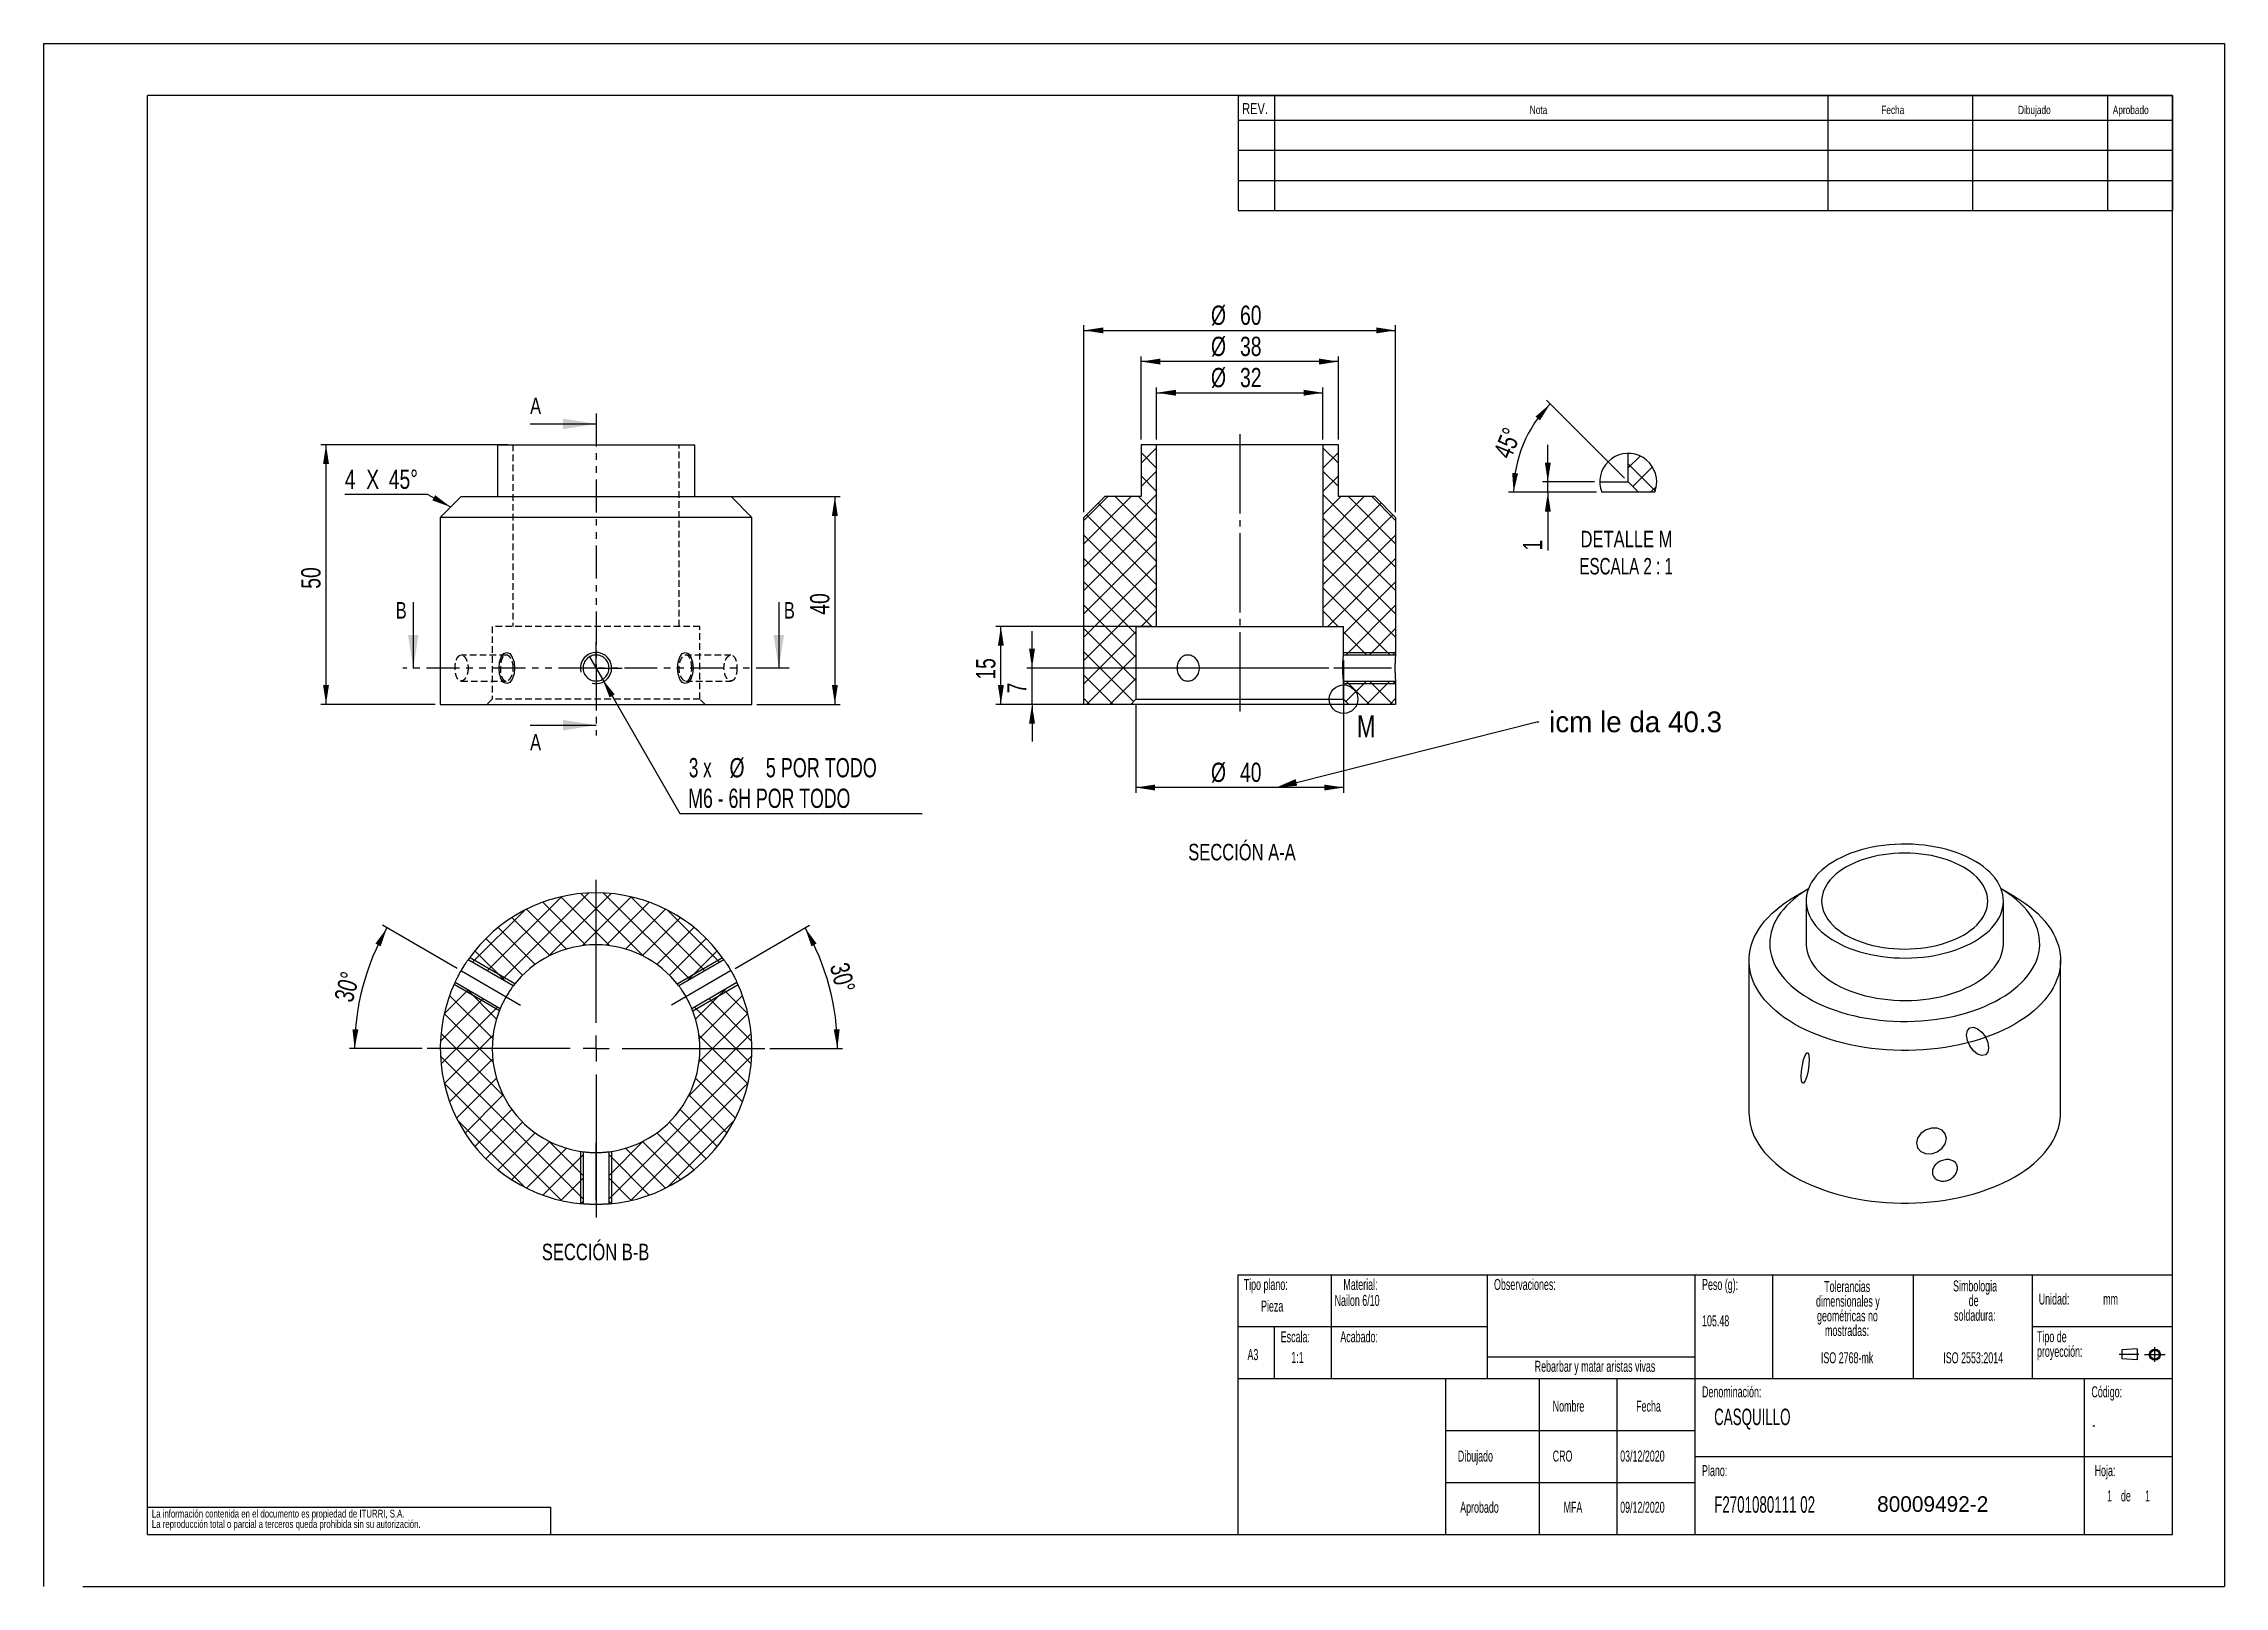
# Model space of a CAD drawing. Extents: x 0 to 2826, y 0 to 813.
# Drawn here: x 0 to 420, y 0 to 297 of the extents above.
import ezdxf
from ezdxf import colors
from ezdxf.entities.mleader import LeaderData, LeaderLine
from ezdxf.math import Vec2, Vec3

# ---------------------------------------------------------------- set-up
doc = ezdxf.new("R2010")
doc.units = 0
for name, pattern in [('SLD-CENTRADA-DOBLE', [12.7, 6.35, -1.27, 1.27, -1.27, 1.27, -1.27]), ('SLD-CENTRADA-TRAZOS-LARGOS', [19.05, 15.24, -1.27, 1.27, -1.27]), ('SLD-CONTINUA', [0]), ('SLD-DISCONTINUA', [1.905, 1.27, -0.635])]:
    doc.linetypes.add(name, pattern=pattern)
doc.layers.get('0').update_dxf_attribs({"linetype": 'CONTINUOUS'})
doc.layers.add('FORMATO', color=7, linetype='SLD-CONTINUA')
doc.layers.add('SLD-0', color=179, linetype='SLD-CONTINUA')
doc.styles.add('SLDTEXTSTYLE0', font='TXT', dxfattribs={"width": 0.605})
doc.styles.add('SLDTEXTSTYLE1', font='TXT', dxfattribs={"width": 0.75})
doc.styles.add('SLDTEXTSTYLE2', font='TXT', dxfattribs={"width": 0.666667})
doc.styles.add('SLDTEXTSTYLE3', font='TXT', dxfattribs={"width": 0.7})
doc.styles.add('SLDTEXTSTYLE4', font='TXT', dxfattribs={"width": 0.6875})
doc.dimstyles.new('SLDDIMSTYLE0', dxfattribs={"dimtxt": 3.704167, "dimasz": 3.704167, "dimexe": 0, "dimexo": 0.0625, "dimgap": 0.926042, "dimtad": 1, "dimdec": 1, "dimrnd": 1e-09, "dimzin": 12, "dimdsep": 46, "dimtxsty": 'SLDTEXTSTYLE1', "dimsah": 1, "dimcen": 0.09, "dimadec": 0, "dimazin": 0, "dimtfac": 1, "dimtdec": 1, "dimtofl": 0, "dimtmove": 0, "dimatfit": 3, "dimfxl": 1, "dimtolj": 1, "dimtzin": 12, "dimarcsym": 0})
doc.dimstyles.new('SLDDIMSTYLE1', dxfattribs={"dimtxt": 3.704167, "dimasz": 3.704167, "dimexe": 0, "dimexo": 0.0625, "dimgap": 0.926042, "dimtad": 0, "dimtih": 1, "dimtoh": 1, "dimdec": 6, "dimrnd": 1e-09, "dimzin": 12, "dimdsep": 46, "dimtxsty": 'SLDTEXTSTYLE1', "dimblk1": 'NONE', "dimsah": 1, "dimcen": 0, "dimadec": 0, "dimazin": 0, "dimtfac": 1, "dimtdec": 1, "dimtmove": 0, "dimatfit": 3, "dimldrblk": 'NONE', "dimfxl": 1, "dimtolj": 1, "dimtzin": 12, "dimarcsym": 0})
doc.dimstyles.new('SLDDIMSTYLE2', dxfattribs={"dimtxt": 3.704167, "dimasz": 3.704167, "dimexe": 0, "dimexo": 0.0625, "dimgap": 0.926042, "dimtad": 1, "dimdec": 1, "dimrnd": 1e-09, "dimzin": 12, "dimdsep": 46, "dimtxsty": 'SLDTEXTSTYLE1', "dimsah": 1, "dimcen": 0.09, "dimadec": 0, "dimazin": 0, "dimtfac": 1, "dimtdec": 1, "dimtmove": 0, "dimatfit": 0, "dimfxl": 1, "dimtolj": 1, "dimtzin": 12, "dimarcsym": 0})
doc.dimstyles.new('SLDDIMSTYLE3', dxfattribs={"dimtxt": 3.704167, "dimasz": 3.704167, "dimexe": 0, "dimexo": 0.0625, "dimgap": 0.926042, "dimtad": 1, "dimdec": 4, "dimzin": 12, "dimdsep": 46, "dimtxsty": 'SLDTEXTSTYLE1', "dimsah": 1, "dimcen": 0.09, "dimadec": 0, "dimazin": 0, "dimtfac": 1, "dimtofl": 0, "dimtmove": 0, "dimatfit": 3, "dimfxl": 1, "dimtolj": 1, "dimtzin": 12, "dimarcsym": 0})
doc.dimstyles.new('SLDDIMSTYLE4', dxfattribs={"dimtxt": 3.704167, "dimasz": 3.704167, "dimexe": 0, "dimexo": 0.0625, "dimgap": 0.926042, "dimtad": 1, "dimdec": 1, "dimlfac": 0.5, "dimrnd": 1e-09, "dimzin": 12, "dimdsep": 46, "dimtxsty": 'SLDTEXTSTYLE1', "dimsah": 1, "dimcen": 0.09, "dimadec": 0, "dimazin": 0, "dimtfac": 1, "dimtdec": 1, "dimtmove": 0, "dimatfit": 0, "dimfxl": 1, "dimtolj": 1, "dimtzin": 12, "dimarcsym": 0})
doc.dimstyles.new('SLDDIMSTYLE5', dxfattribs={"dimtxt": 3.704167, "dimasz": 3.704167, "dimexe": 0, "dimexo": 0.0625, "dimgap": 0.926042, "dimtad": 1, "dimdec": 4, "dimlfac": 0.5, "dimzin": 12, "dimdsep": 46, "dimtxsty": 'SLDTEXTSTYLE1', "dimsah": 1, "dimcen": 0.09, "dimadec": 0, "dimazin": 0, "dimtfac": 1, "dimtofl": 0, "dimtmove": 0, "dimatfit": 3, "dimfxl": 1, "dimtolj": 1, "dimtzin": 12, "dimarcsym": 0})

msp = doc.modelspace()

# ---------------------------------------------------------------- texts
at = {"color": 7, "linetype": 'Continuous', "char_height": 3.175, "attachment_point": 1, "style": 'SLDTEXTSTYLE1'}
for s, insert in [('A', (93.6933991, 228.8456371)), ('B', (67.8101375, 189.492714)), ('B', (142.5600452, 189.492714)), ('A', (93.6933991, 164.1100906))]:
    msp.add_mtext(s, dxfattribs=dict(at, insert=insert))
at = {"color": 7, "linetype": 'SLD-CONTINUA', "insert": (252.9427356, 167.6803154), "char_height": 4.2333333, "attachment_point": 1, "style": 'SLDTEXTSTYLE1'}
msp.add_mtext('M', dxfattribs=at)
at = {"insert": (353.1202489, 17.3467609), "char_height": 3, "attachment_point": 1}
msp.add_mtext_dynamic_manual_height_columns('80009492-2', width=82.358346403, gutter_width=14.1111111, heights=[0], dxfattribs=at)
at = {"layer": 'FORMATO', "style": 'SLDTEXTSTYLE1'}
for s, insert, char_height, attachment_point in [('REV.', (230.8356964, 285.5521402), 2.11666667, 1), ('Nota', (286.2243836, 285.0258187), 1.5875, 1), ('Fecha', (353.9264063, 285.0258187), 1.5875, 1), ('Dibujado', (380.2608472, 285.0258187), 1.5875, 1), ('Aprobado', (398.510071, 285.0258187), 1.5875, 1), ('SECCIÓN A-A', (230.7960372, 142.9451792), 3.175, 2), ('SECCIÓN B-B', (106.3077771, 65.9667921), 3.175, 2)]:
    msp.add_mtext(s, dxfattribs=dict(at, insert=insert, char_height=char_height, attachment_point=attachment_point))
at = {"layer": 'SLD-0', "style": 'SLDTEXTSTYLE0'}
for s, insert, char_height, attachment_point in [('Tipo plano:', (231.1292908, 59.1808646), 2.116666667, 1), ('Tipo plano:', (231.1292908, 59.1808646), 2.116666667, 1), ('Material:', (250.3296691, 59.1808646), 2.11666667, 1), ('Material:', (250.3296691, 59.1808646), 2.11666667, 1), ('Observaciones:', (279.3386151, 59.1808646), 2.116666667, 1), ('Observaciones:', (279.3386151, 59.1808646), 2.116666667, 1), ('Peso (g):', (319.4030594, 59.1808646), 2.11666667, 1), ('Peso (g):', (319.4030594, 59.1808646), 2.11666667, 1), ('Pieza', (234.4725947, 55.0191957), 2.11666667, 1), ('Pieza', (234.4725947, 55.0191957), 2.11666667, 1), ('Nailon 6/10', (248.6348285, 56.1057588), 2.116666667, 1), ('Nailon 6/10', (248.6348285, 56.1057588), 2.116666667, 1), ('Unidad:', (384.2461492, 56.3706281), 2.11666667, 1), ('Unidad:', (384.2461492, 56.3706281), 2.11666667, 1), ('mm', (396.6621778, 56.3706281), 2.11666667, 1), ('mm', (396.6621778, 56.3706281), 2.11666667, 1), ('105.48', (319.4030594, 52.1813088), 2.11666667, 1), ('105.48', (319.4030594, 52.1813088), 2.11666667, 1), ('Escala:', (238.263105, 49.1014685), 2.11666667, 1), ('Escala:', (238.263105, 49.1014685), 2.11666667, 1), ('Acabado:', (249.7382769, 49.1014685), 2.11666667, 1), ('Acabado:', (249.7382769, 49.1014685), 2.11666667, 1), ('A3', (231.8593489, 45.6743677), 2.11666667, 1), ('A3', (231.8593489, 45.6743677), 2.11666667, 1), ('1:1', (240.2902322, 45.1347448), 2.11666667, 1), ('1:1', (240.2902322, 45.1347448), 2.11666667, 1), ('Rebarbar y matar aristas vivas', (298.7854901, 43.4237297), 2.116666667, 2), ('Rebarbar y matar aristas vivas', (298.7854901, 43.4237297), 2.116666667, 2), ('ISO 2768-mk', (347.3366056, 45.0600174), 2.116666667, 2), ('ISO 2768-mk', (347.3366056, 45.0600174), 2.116666667, 2), ('ISO 2553:2014', (371.6253871, 45.0600174), 2.116666667, 2), ('ISO 2553:2014', (371.6253871, 45.0600174), 2.116666667, 2), ('Denominación:', (319.4030594, 38.5143113), 2.116666667, 1), ('Denominación:', (319.4030594, 38.5143113), 2.116666667, 1), ('Código:', (394.3979394, 38.5143113), 2.11666667, 1), ('Código:', (394.3979394, 38.5143113), 2.11666667, 1), ('Nombre', (290.6377459, 35.7548338), 2.11666667, 1), ('Nombre', (290.6377459, 35.7548338), 2.11666667, 1), ('Fecha', (306.7083309, 35.7548338), 2.11666667, 1), ('Fecha', (306.7083309, 35.7548338), 2.11666667, 1), ('CASQUILLO', (321.7389698, 34.2173321), 3.175, 1), ('CASQUILLO', (321.7389698, 34.2173321), 3.175, 1), ('-', (394.586386, 32.1931686), 2.1166667, 1), ('-', (394.586386, 32.1931686), 2.1166667, 1), ('Dibujado', (272.3731861, 26.1403087), 2.11666667, 1), ('Dibujado', (272.3731861, 26.1403087), 2.11666667, 1), ('CRO', (290.6377459, 26.1403088), 2.11666667, 1), ('03/12/2020', (303.6286535, 26.1403088), 2.11666667, 1), ('Plano:', (319.4030594, 23.3382675), 2.11666667, 1), ('Plano:', (319.4030594, 23.3382675), 2.11666667, 1), ('Hoja:', (395.0139177, 23.3382675), 2.11666667, 1), ('Hoja:', (395.0139177, 23.3382675), 2.11666667, 1), ('F2701080111 02', (321.7389698, 17.3467609), 3.175, 1), ('F2701080111 02', (321.7389698, 17.3467609), 3.175, 1), ('1', (397.4127138, 18.4749038), 2.1166667, 1), ('1', (397.4127138, 18.4749038), 2.1166667, 1), ('1', (397.4127138, 18.4749038), 2.1166667, 1), ('1', (397.4127138, 18.4749038), 2.1166667, 1), ('de', (400.0775025, 18.4749037), 2.11666667, 1), ('de', (400.0775025, 18.4749037), 2.11666667, 1), ('de', (400.0775025, 18.4749037), 2.11666667, 1), ('de', (400.0775025, 18.4749037), 2.11666667, 1), ('1', (404.7307995, 18.4749038), 2.1166667, 1), ('1', (404.7307995, 18.4749038), 2.1166667, 1), ('1', (404.7307995, 18.4749038), 2.1166667, 1), ('1', (404.7307995, 18.4749038), 2.1166667, 1), ('Aprobado', (272.8245418, 16.2823587), 2.11666667, 1), ('Aprobado', (272.8245418, 16.2823587), 2.11666667, 1), ('MFA', (292.7350585, 16.2823587), 2.11666667, 1), ('09/12/2020', (303.6286535, 16.2823587), 2.11666667, 1)]:
    msp.add_mtext(s, dxfattribs=dict(at, insert=insert, char_height=char_height, attachment_point=attachment_point))

# ---------------------------------------------------------------- blocks, each defined once
blk = doc.blocks.new('BLOQUE3')
at = {"color": 7, "linetype": 'SLD-CENTRADA-TRAZOS-LARGOS'}
for p, q in [((397.92, 130.06), (394.8, 130.06)), ((398.88, 130.02), (402.16, 130.02)), ((400.52, 128.85), (400.52, 131.19))]:
    blk.add_line(p, q, dxfattribs=at)
at = {"color": 7, "linetype": 'SLD-CONTINUA'}
for p, q in [((397.68, 130.95), (395.23, 130.77)), ((395.23, 130.77), (395.23, 129.34)), ((397.68, 130.95), (397.68, 129.16)), ((397.68, 129.16), (395.23, 129.34))]:
    blk.add_line(p, q, dxfattribs=at)
for radius in [0.892, 0.713]:
    blk.add_circle((400.52, 130.02), radius, dxfattribs=at)
blk = doc.blocks.new('SW_NOTE_0')
at = {"layer": 'SLD-0', "color": 0, "attachment_point": 2, "style": 'SLDTEXTSTYLE0'}
for s, insert, char_height in [('dimensionales y', (7.54, -0.09), 2.1167), ('Tolerancias', (7.41, 2.73), 2.1167), ('geométricas no', (7.46, -2.92), 2.1167), ('mostradas:', (7.38, -5.74), 2.117)]:
    blk.add_mtext(s, dxfattribs=dict(at, insert=insert, char_height=char_height))
blk = doc.blocks.new('SW_NOTE_0_1')
at = {"layer": 'SLD-0', "color": 0, "attachment_point": 1, "style": 'SLDTEXTSTYLE0'}
for s, insert, char_height in [('Tipo de', (0, 2.73), 2.117), ('proyección:', (0, -0.09), 2.1167)]:
    blk.add_mtext(s, dxfattribs=dict(at, insert=insert, char_height=char_height))
blk = doc.blocks.new('SW_NOTE_0_2')
at = {"layer": 'SLD-0', "color": 0, "char_height": 2.117, "attachment_point": 2, "style": 'SLDTEXTSTYLE0'}
for s, insert in [('Simbologia', (7.11, 2.73)), ('de', (6.84, -0.09)), ('soldadura:', (7.06, -2.92))]:
    blk.add_mtext(s, dxfattribs=dict(at, insert=insert))
blk = doc.blocks.new('SW_NOTE_0_3')
at = {"layer": 'SLD-0', "color": 0, "char_height": 1.5, "attachment_point": 1, "style": 'SLDTEXTSTYLE1'}
for s, insert in [('La información contenida en el documento es propiedad de ITURRI, S.A.', (0, 1.93)), ('La reproducción total o parcial a terceros queda prohibida sin su autorización.', (0, -0.07))]:
    blk.add_mtext(s, dxfattribs=dict(at, insert=insert))
blk = doc.blocks.new('SW_NOTE_0_4')
at = {"layer": 'SLD-0', "color": 0, "attachment_point": 2, "style": 'SLDTEXTSTYLE0'}
for s, insert, char_height in [('dimensionales y', (7.54, -0.09), 2.1167), ('Tolerancias', (7.41, 2.73), 2.1167), ('geométricas no', (7.46, -2.92), 2.1167), ('mostradas:', (7.38, -5.74), 2.117)]:
    blk.add_mtext(s, dxfattribs=dict(at, insert=insert, char_height=char_height))
blk = doc.blocks.new('SW_NOTE_0_5')
at = {"layer": 'SLD-0', "color": 0, "attachment_point": 1, "style": 'SLDTEXTSTYLE0'}
for s, insert, char_height in [('Tipo de', (0, 2.73), 2.117), ('proyección:', (0, -0.09), 2.1167)]:
    blk.add_mtext(s, dxfattribs=dict(at, insert=insert, char_height=char_height))
blk = doc.blocks.new('SW_NOTE_0_6')
at = {"layer": 'SLD-0', "color": 0, "char_height": 2.117, "attachment_point": 2, "style": 'SLDTEXTSTYLE0'}
for s, insert in [('Simbologia', (7.11, 2.73)), ('de', (6.84, -0.09)), ('soldadura:', (7.06, -2.92))]:
    blk.add_mtext(s, dxfattribs=dict(at, insert=insert))
blk = doc.blocks.new('SW_NOTE_0_7')
at = {"layer": 'SLD-0', "color": 0, "char_height": 1.5, "attachment_point": 1, "style": 'SLDTEXTSTYLE1'}
for s, insert in [('La información contenida en el documento es propiedad de ITURRI, S.A.', (0, 1.93)), ('La reproducción total o parcial a terceros queda prohibida sin su autorización.', (0, -0.07))]:
    blk.add_mtext(s, dxfattribs=dict(at, insert=insert))
blk = doc.blocks.new('_D')
at = {"layer": 'FORMATO', "color": 7, "transparency": 16777216}
for p, q in [((89.39, 219.79), (53.39, 219.79)), ((54.39, 169.79), (54.39, 219.79)), ((75.39, 169.79), (53.39, 169.79))]:
    blk.add_line(p, q, dxfattribs=at)
for points in [[(54.39, 219.79), (53.82, 216.09), (54.96, 216.09)], [(54.39, 169.79), (54.96, 173.5), (53.82, 173.5)]]:
    blk.add_solid(points, dxfattribs=at)
at = {"layer": 'FORMATO', "color": 7, "transparency": 16777216, "insert": (49.62, 192.06), "char_height": 3.704, "attachment_point": 1, "rotation": 90, "style": 'SLDTEXTSTYLE1'}
blk.add_mtext('50', dxfattribs=at)
blk = doc.blocks.new('_D_1')
at = {"layer": 'FORMATO', "color": 7, "transparency": 16777216}
for p, q in [((126.39, 209.79), (153.39, 209.79)), ((152.39, 209.79), (152.39, 169.79)), ((137.39, 169.79), (153.39, 169.79))]:
    blk.add_line(p, q, dxfattribs=at)
for points in [[(152.39, 209.79), (151.82, 206.09), (152.96, 206.09)], [(152.39, 169.79), (152.96, 173.5), (151.82, 173.5)]]:
    blk.add_solid(points, dxfattribs=at)
at = {"layer": 'FORMATO', "color": 7, "transparency": 16777216, "insert": (147.62, 187.06), "char_height": 3.704, "attachment_point": 1, "rotation": 90, "style": 'SLDTEXTSTYLE1'}
blk.add_mtext('40', dxfattribs=at)
blk = doc.blocks.new('SW_CHAMFER_DIMENSION_0')
at = {"layer": 'FORMATO', "color": 0}
for p, q in [((15.92, 0), (0, 0)), ((20.39, -2.43), (15.92, 0))]:
    blk.add_line(p, q, dxfattribs=at)
blk.add_solid([(20.39, -2.43), (17.4, -0.16), (16.86, -1.16)], dxfattribs=at)
at = {"layer": 'FORMATO', "color": 0, "attachment_point": 1, "style": 'SLDTEXTSTYLE1'}
for s, insert, char_height in [('4', (0, 4.77), 3.7), ('X', (4.13, 4.77), 3.7), ('45°', (8.47, 4.77), 3.704)]:
    blk.add_mtext(s, dxfattribs=dict(at, insert=insert, char_height=char_height))
blk = doc.blocks.new('_D_2')
at = {"layer": 'FORMATO', "transparency": 16777216}
for p, q in [((105.14, 178.96), (107.64, 174.63)), ((107.64, 174.63), (122.56, 148.8)), ((122.56, 148.8), (169.22, 148.8))]:
    blk.add_line(p, q, dxfattribs=at)
blk.add_solid([(107.64, 174.63), (109, 171.13), (109.99, 171.7)], dxfattribs=at)
at = {"layer": 'FORMATO', "transparency": 16777216, "attachment_point": 1}
for s, insert, char_height, style in [('%%c', (132.1, 159.46), 3.704, 'SLDTEXTSTYLE1'), ('3 x', (124.26, 159.46), 3.704, 'SLDTEXTSTYLE2'), ('5 POR TODO', (139.08, 159.46), 3.704, 'SLDTEXTSTYLE3'), ('M6 - 6H POR TODO', (124.15, 153.57), 3.7042, 'SLDTEXTSTYLE4')]:
    blk.add_mtext(s, dxfattribs=dict(at, insert=insert, char_height=char_height, style=style))
blk = doc.blocks.new('_NONE')
blk = doc.blocks.new('SW_CENTERMARKSYMBOL_0')
at = {"layer": 'FORMATO', "color": 0}
for p, q in [((0, 2.5), (0, 5)), ((-2.5, 0), (-5, 0)), ((0, 0), (-2.5, 0)), ((0, 0), (0, 2.5)), ((0, 0), (0, -2.5)), ((0, 0), (2.5, 0)), ((2.5, 0), (5, 0)), ((0, -2.5), (0, -5))]:
    blk.add_line(p, q, dxfattribs=at)
blk = doc.blocks.new('_D_3')
at = {"layer": 'FORMATO', "color": 7, "transparency": 16777216}
for p, q in [((214.36, 220.79), (214.36, 230.79)), ((214.36, 229.79), (246.36, 229.79)), ((246.36, 220.79), (246.36, 230.79))]:
    blk.add_line(p, q, dxfattribs=at)
for points in [[(214.36, 229.79), (218.07, 229.22), (218.07, 230.36)], [(246.36, 229.79), (242.66, 230.36), (242.66, 229.22)]]:
    blk.add_solid(points, dxfattribs=at)
at = {"layer": 'FORMATO', "color": 7, "transparency": 16777216, "char_height": 3.704, "attachment_point": 1, "style": 'SLDTEXTSTYLE1'}
for s, insert in [('%%c', (224.83, 234.57)), ('32', (230.42, 234.57))]:
    blk.add_mtext(s, dxfattribs=dict(at, insert=insert))
blk = doc.blocks.new('_D_4')
at = {"layer": 'FORMATO', "color": 7, "transparency": 16777216}
for p, q in [((211.36, 220.79), (211.36, 236.79)), ((249.36, 235.79), (211.36, 235.79)), ((249.36, 220.79), (249.36, 236.79))]:
    blk.add_line(p, q, dxfattribs=at)
for points in [[(211.36, 235.79), (215.07, 235.22), (215.07, 236.36)], [(249.36, 235.79), (245.66, 236.36), (245.66, 235.22)]]:
    blk.add_solid(points, dxfattribs=at)
at = {"layer": 'FORMATO', "color": 7, "transparency": 16777216, "char_height": 3.704, "attachment_point": 1, "style": 'SLDTEXTSTYLE1'}
for s, insert in [('%%c', (224.83, 240.57)), ('38', (230.42, 240.57))]:
    blk.add_mtext(s, dxfattribs=dict(at, insert=insert))
blk = doc.blocks.new('_D_5')
at = {"layer": 'FORMATO', "color": 7, "transparency": 16777216}
for p, q in [((200.36, 206.79), (200.36, 242.79)), ((200.36, 241.79), (260.36, 241.79)), ((260.36, 206.79), (260.36, 242.79))]:
    blk.add_line(p, q, dxfattribs=at)
for points in [[(200.36, 241.79), (204.07, 241.22), (204.07, 242.36)], [(260.36, 241.79), (256.66, 242.36), (256.66, 241.22)]]:
    blk.add_solid(points, dxfattribs=at)
at = {"layer": 'FORMATO', "color": 7, "transparency": 16777216, "char_height": 3.704, "attachment_point": 1, "style": 'SLDTEXTSTYLE1'}
for s, insert in [('%%c', (224.83, 246.57)), ('60', (230.42, 246.57))]:
    blk.add_mtext(s, dxfattribs=dict(at, insert=insert))
blk = doc.blocks.new('_D_6')
at = {"layer": 'FORMATO', "color": 7, "transparency": 16777216}
for p, q in [((250.36, 178.29), (250.36, 152.79)), ((210.36, 169.79), (210.36, 152.79)), ((250.36, 153.79), (210.36, 153.79))]:
    blk.add_line(p, q, dxfattribs=at)
for points in [[(210.36, 153.79), (214.07, 153.22), (214.07, 154.36)], [(250.36, 153.79), (246.66, 154.36), (246.66, 153.22)]]:
    blk.add_solid(points, dxfattribs=at)
at = {"layer": 'FORMATO', "color": 7, "transparency": 16777216, "char_height": 3.704, "attachment_point": 1, "style": 'SLDTEXTSTYLE1'}
for s, insert in [('%%c', (224.83, 158.57)), ('40', (230.42, 158.57))]:
    blk.add_mtext(s, dxfattribs=dict(at, insert=insert))
blk = doc.blocks.new('_D_7')
at = {"layer": 'FORMATO', "color": 7, "transparency": 16777216}
for p, q in [((190.36, 176.79), (190.36, 183.92)), ((247.51, 176.79), (189.36, 176.79)), ((190.36, 169.79), (190.36, 176.79)), ((250.36, 169.79), (189.36, 169.79)), ((190.36, 169.79), (190.36, 162.67))]:
    blk.add_line(p, q, dxfattribs=at)
for points in [[(190.36, 176.79), (190.93, 180.5), (189.79, 180.5)], [(190.36, 169.79), (189.79, 166.09), (190.93, 166.09)]]:
    blk.add_solid(points, dxfattribs=at)
at = {"layer": 'FORMATO', "color": 7, "transparency": 16777216, "insert": (185.59, 171.92), "char_height": 3.7, "attachment_point": 1, "rotation": 90, "style": 'SLDTEXTSTYLE1'}
blk.add_mtext('7', dxfattribs=at)
blk = doc.blocks.new('_D_8')
at = {"layer": 'FORMATO', "color": 7, "transparency": 16777216}
for p, q in [((213.36, 184.79), (183.36, 184.79)), ((184.36, 169.79), (184.36, 184.79)), ((208.36, 169.79), (183.36, 169.79))]:
    blk.add_line(p, q, dxfattribs=at)
for points in [[(184.36, 184.79), (183.79, 181.09), (184.93, 181.09)], [(184.36, 169.79), (184.93, 173.5), (183.79, 173.5)]]:
    blk.add_solid(points, dxfattribs=at)
at = {"layer": 'FORMATO', "color": 7, "transparency": 16777216, "insert": (179.59, 174.56), "char_height": 3.704, "attachment_point": 1, "rotation": 90, "style": 'SLDTEXTSTYLE1'}
blk.add_mtext('15', dxfattribs=at)
blk = doc.blocks.new('_D_9')
at = {"layer": 'FORMATO', "color": 7, "transparency": 16777216}
for p, q in [((133.17, 118.98), (147.52, 127.26)), ((139.89, 103.52), (153.88, 103.52))]:
    blk.add_line(p, q, dxfattribs=at)
blk.add_arc((106.39, 103.52), 46.49, 0, 30, dxfattribs=at)
for points in [[(146.66, 126.76), (147.87, 123.22), (148.88, 123.75)], [(152.88, 103.52), (153.31, 107.24), (152.17, 107.2)]]:
    blk.add_solid(points, dxfattribs=at)
at = {"layer": 'FORMATO', "color": 7, "transparency": 16777216, "insert": (154.95, 120.38), "char_height": 3.704, "attachment_point": 1, "rotation": 285, "style": 'SLDTEXTSTYLE1'}
blk.add_mtext('30°', dxfattribs=at)
blk = doc.blocks.new('_D_10')
at = {"layer": 'FORMATO', "color": 7, "transparency": 16777216}
for p, q in [((79.62, 118.98), (65.27, 127.26)), ((72.89, 103.52), (58.9, 103.52))]:
    blk.add_line(p, q, dxfattribs=at)
blk.add_arc((106.39, 103.52), 46.49, 150, 180, dxfattribs=at)
for points in [[(66.13, 126.76), (63.9, 123.75), (64.91, 123.22)], [(59.9, 103.52), (60.62, 107.2), (59.48, 107.24)]]:
    blk.add_solid(points, dxfattribs=at)
at = {"layer": 'FORMATO', "color": 7, "transparency": 16777216, "insert": (55.91, 113.19), "char_height": 3.704, "attachment_point": 1, "rotation": 75, "style": 'SLDTEXTSTYLE1'}
blk.add_mtext('30°', dxfattribs=at)
blk = doc.blocks.new('SW_CENTERMARKSYMBOL_1')
at = {"layer": 'FORMATO', "color": 0}
for p, q in [((0, 5), (0, 32.5)), ((-5, 0), (-32.5, 0)), ((0, 0), (-2.5, 0)), ((0, 0), (0, 2.5)), ((0, 0), (0, -2.5)), ((0, 0), (2.5, 0)), ((5, 0), (32.5, 0)), ((0, -5), (0, -32.5))]:
    blk.add_line(p, q, dxfattribs=at)
blk = doc.blocks.new('_D_11')
at = {"layer": 'FORMATO', "color": 7, "transparency": 16777216}
for p, q in [((289.7, 212.62), (289.7, 219.75)), ((298.7, 212.62), (288.7, 212.62)), ((299.07, 210.62), (288.7, 210.62)), ((289.7, 210.62), (289.7, 212.62)), ((289.7, 210.62), (289.7, 199.4))]:
    blk.add_line(p, q, dxfattribs=at)
for points in [[(289.7, 212.62), (290.27, 216.33), (289.13, 216.33)], [(289.7, 210.62), (289.13, 206.92), (290.27, 206.92)]]:
    blk.add_solid(points, dxfattribs=at)
at = {"layer": 'FORMATO', "color": 7, "transparency": 16777216, "insert": (284.92, 199.4), "char_height": 3.7, "attachment_point": 1, "rotation": 90, "style": 'SLDTEXTSTYLE1'}
blk.add_mtext('1', dxfattribs=at)
blk = doc.blocks.new('_D_12')
at = {"layer": 'FORMATO', "color": 7, "transparency": 16777216}
for p, q in [((304.48, 213.33), (289.46, 228.35)), ((299.07, 210.62), (282.11, 210.62))]:
    blk.add_line(p, q, dxfattribs=at)
blk.add_arc((307.18, 210.62), 24.07, 135, 180, dxfattribs=at)
for points in [[(290.16, 227.64), (287.32, 225.2), (288.18, 224.46)], [(283.11, 210.62), (283.96, 214.27), (282.83, 214.36)]]:
    blk.add_solid(points, dxfattribs=at)
at = {"layer": 'FORMATO', "color": 7, "transparency": 16777216, "insert": (279.11, 218.22), "char_height": 3.704, "attachment_point": 1, "rotation": 67.5, "style": 'SLDTEXTSTYLE1'}
blk.add_mtext('45°', dxfattribs=at)
blk = doc.blocks.new('SW_NOTE_0_8')
at = {"layer": 'FORMATO', "color": 0, "char_height": 3.175, "attachment_point": 2}
for s, insert, style in [('DETALLE M', (10.47, 4.09), 'SLDTEXTSTYLE1'), ('ESCALA 2 : 1', (10.4, -1.14), 'SLDTEXTSTYLE4')]:
    blk.add_mtext(s, dxfattribs=dict(at, insert=insert, style=style))

# ---------------------------------------------------------------- dimensions: what is measured, and where the dimension line sits
at = {"layer": 'FORMATO', "color": 7}
for base, p1, p2, picture, middle in [((260.3619272, 241.792714), (200.3619272, 205.792714), (260.3619272, 205.792714), '_D_5', (230.3619272, 241.792714)), ((211.3619272, 235.792714), (249.3619272, 219.792714), (211.3619272, 219.792714), '_D_4', (230.3619272, 235.792714)), ((246.3619272, 229.792714), (214.3619272, 219.792714), (246.3619272, 219.792714), '_D_3', (230.3619272, 229.792714)), ((210.3619272, 153.792714), (250.3619272, 179.292714), (210.3619272, 170.792714), '_D_6', (230.3619272, 153.792714))]:
    dim = msp.add_linear_dim(base=base, p1=p1, p2=p2, text='%%c<>', dimstyle='SLDDIMSTYLE0', dxfattribs=at)
    dim.commit()
    dim.dimension.update_dxf_attribs({"geometry": picture, "text_midpoint": middle, "dimtype": 160})
for base, line1, line2, dimstyle, picture, middle in [((284.9457653, 219.8340225), ((307.1849947, 210.6222318), (300.0746188, 210.6222318)), ((305.1849953, 212.6222318), (307.1849953, 210.6222318)), 'SLDDIMSTYLE5', '_D_12', (284.9457653, 219.8340225)), ((61.4872371, 115.5510163), ((80.4837584, 118.4773844), (91.8670694, 111.9052268)), ((138.8933991, 103.5184464), (73.8933991, 103.5184464)), 'SLDDIMSTYLE3', '_D_10', (61.4872371, 115.5510163)), ((151.2995613, 115.5510163), ((138.8933991, 103.5184464), (73.8933991, 103.5184464)), ((132.3030502, 118.4773905), (120.9202013, 111.9054996)), 'SLDDIMSTYLE3', '_D_9', (151.2995613, 115.5510163))]:
    dim = msp.add_angular_dim_2l(base=base, line1=line1, line2=line2, dimstyle=dimstyle, override={"dimadec": 4, "dimazin": 3}, dxfattribs=at)
    dim.commit()
    dim.dimension.update_dxf_attribs({"geometry": picture, "text_midpoint": middle, "dimtype": 162})
for base, p1, p2, dimstyle, picture, middle in [((54.3933991, 219.792714), (76.3933991, 169.792714), (90.3933991, 219.792714), 'SLDDIMSTYLE0', '_D', (54.3933991, 194.792714)), ((289.6971946, 212.6222318), (300.0746188, 210.6222318), (299.6971948, 212.6222318), 'SLDDIMSTYLE4', '_D_11', (289.6971946, 200.7652967)), ((152.3933991, 169.792714), (125.3933991, 209.792714), (136.3933991, 169.792714), 'SLDDIMSTYLE0', '_D_1', (152.3933991, 189.792714)), ((184.3619272, 184.792714), (209.3619272, 169.792714), (214.3619272, 184.792714), 'SLDDIMSTYLE0', '_D_8', (184.3619272, 177.292714)), ((190.3619272, 176.792714), (251.3619272, 169.792714), (248.5140438, 176.792714), 'SLDDIMSTYLE2', '_D_7', (190.3619272, 173.292714))]:
    dim = msp.add_linear_dim(base=base, p1=p1, p2=p2, angle=90, dimstyle=dimstyle, dxfattribs=at)
    dim.commit()
    dim.dimension.update_dxf_attribs({"geometry": picture, "text_midpoint": middle, "dimtype": 160})
at = {"layer": 'FORMATO'}
dim = msp.add_diameter_dim_2p(p1=(105.1433991, 178.9577775), p2=(107.6433991, 174.6276505), text='3 x <> POR TODO\\PM6 - 6H POR TODO\\P', dimstyle='SLDDIMSTYLE1', dxfattribs=at)
dim.commit()
dim.dimension.update_dxf_attribs({"geometry": '_D_2', "text_midpoint": (146.6823192, 154.6808176), "dimtype": 163})

# ---------------------------------------------------------------- linework, layer by layer
at = {"color": 7, "linetype": 'SLD-CONTINUA'}
for p, q in [((0, 297), (420, 297)), ((0, 297), (0, -0.0013492)), ((420, 297), (420, 0)), ((410, 287), (20, 287)), ((20, 10), (20, 287)), ((410, 10), (410, 287)), ((93.6933991, 223.792714), (106.3933991, 223.792714)), ((87.3933997, 219.7927144), (87.3933997, 209.7927137)), ((87.3933997, 219.7927144), (125.3933985, 219.7927144)), ((125.3933985, 209.7927137), (125.3933985, 219.7927144)), ((211.3619278, 219.7927144), (211.3619278, 209.7927137)), ((214.3619265, 219.7927144), (211.3619278, 219.7927144)), ((211.3619278, 216.2038665), (214.3619265, 219.203867)), ((214.3619265, 219.7729703), (214.3421824, 219.7927144)), ((214.3619265, 184.7927142), (214.3619265, 219.7927144)), ((246.361928, 219.7927144), (214.3619265, 219.7927144)), ((246.361928, 219.7729703), (246.381672, 219.7927144)), ((246.361928, 219.7927144), (246.361928, 184.7927142)), ((249.3619266, 219.7927144), (246.361928, 219.7927144)), ((249.3619266, 216.2038665), (246.361928, 219.203867)), ((249.3619266, 209.7927137), (249.3619266, 219.7927144)), ((214.3619265, 215.2828425), (211.3619278, 218.2828412)), ((211.3619278, 211.7137388), (214.3619265, 214.7137393)), ((246.361928, 215.2828425), (249.3619266, 218.2828412)), ((249.3619266, 211.7137388), (246.361928, 214.7137393)), ((305.1849944, 212.6222314), (305.1849944, 218.110031)), ((305.1849944, 215.3097974), (307.4815726, 217.6063755)), ((310.4008814, 210.9162161), (305.1849944, 216.1321031)), ((306.0862762, 211.7209496), (309.8606212, 215.4952945)), ((200.3619279, 196.2236105), (214.3619265, 210.2236105)), ((214.3619265, 210.7927148), (211.3619278, 213.7927134)), ((246.361928, 210.7927148), (249.3619266, 213.7927134)), ((260.3619266, 196.2236105), (246.361928, 210.2236105)), ((299.6971948, 212.6222314), (305.1849944, 212.6222314)), ((307.1849947, 210.6222311), (300.0746188, 210.6222311)), ((305.1849944, 212.6222314), (307.1849947, 210.6222311)), ((310.2953737, 210.6222311), (307.1849947, 210.6222311)), ((309.4776837, 210.6222311), (310.6025723, 211.7471197)), ((80.3933985, 209.7927137), (76.3933997, 205.7927139)), ((80.3933985, 209.7927137), (132.3933996, 209.7927137)), ((136.3933984, 205.7927139), (132.3933996, 209.7927137)), ((200.3619279, 205.2038666), (204.950774, 209.7927137)), ((200.3619279, 200.7137384), (209.4409037, 209.7927137)), ((204.3619267, 209.7927137), (200.3619279, 205.7927139)), ((214.3619265, 192.8322017), (200.8816711, 206.3124581)), ((214.3619265, 197.3223298), (203.1267359, 208.5575219)), ((211.3619278, 209.7927137), (204.3619267, 209.7927137)), ((214.3619265, 201.8124578), (206.3816711, 209.7927137)), ((214.3619265, 206.302586), (210.8717989, 209.7927137)), ((246.361928, 206.302586), (249.8520556, 209.7927137)), ((246.361928, 201.8124578), (254.3421834, 209.7927137)), ((246.361928, 197.3223298), (257.5971186, 208.5575219)), ((246.361928, 192.8322017), (259.8421834, 206.3124581)), ((256.3619278, 209.7927137), (249.3619266, 209.7927137)), ((260.3619266, 200.7137384), (251.2829508, 209.7927137)), ((260.3619266, 205.2038666), (255.7730804, 209.7927137)), ((260.3619266, 205.7927139), (256.3619278, 209.7927137)), ((76.3933997, 205.7927139), (76.3933997, 169.7927136)), ((136.3933984, 205.7927139), (76.3933997, 205.7927139)), ((136.3933984, 169.7927136), (136.3933984, 205.7927139)), ((200.3619279, 169.7927136), (200.3619279, 205.7927139)), ((200.3619279, 191.7334823), (214.3619265, 205.7334827)), ((214.3619265, 188.3420735), (200.3619279, 202.3420739)), ((260.3619266, 191.7334823), (246.361928, 205.7334827)), ((246.361928, 188.3420735), (260.3619266, 202.3420739)), ((260.3619266, 205.7927139), (260.3619266, 179.2927142)), ((200.3619279, 187.2433541), (214.3619265, 201.2433545)), ((213.4211584, 184.7927142), (200.3619279, 197.8519457)), ((260.3619266, 187.2433541), (246.361928, 201.2433545)), ((247.302696, 184.7927142), (260.3619266, 197.8519457)), ((200.3619279, 182.7532258), (214.3619265, 196.7532262)), ((210.3619277, 183.3618172), (200.3619279, 193.3618175)), ((260.3619266, 182.7532258), (246.361928, 196.7532262)), ((250.3619268, 183.3618172), (260.3619266, 193.3618175)), ((71.1933991, 189.492714), (71.1933991, 176.792714)), ((141.5933991, 189.492714), (141.5933991, 176.792714)), ((200.3619279, 178.263098), (214.3619265, 192.2630982)), ((259.3323122, 179.2927142), (246.361928, 192.2630982)), ((210.3619277, 178.8716894), (200.3619279, 188.8716896)), ((211.3816719, 184.7927142), (214.3619265, 187.7729702)), ((249.3421826, 184.7927142), (246.361928, 187.7729702)), ((250.7829516, 179.2927142), (260.3619266, 188.8716896)), ((210.3619277, 174.3815616), (200.3619279, 184.3815614)), ((200.3619279, 173.7729702), (210.3619277, 183.77297)), ((210.3619277, 184.7927142), (210.3619277, 170.7927138)), ((210.3619277, 184.7927142), (214.3619265, 184.7927142)), ((214.3619265, 184.7927142), (246.361928, 184.7927142)), ((246.361928, 184.7927142), (250.3619268, 184.7927142)), ((250.3619268, 179.2927142), (250.3619268, 184.7927142)), ((254.8421826, 179.2927142), (250.3619268, 183.77297)), ((255.2730794, 179.2927142), (260.3619266, 184.3815614)), ((209.9112868, 170.3420729), (200.3619279, 179.8914336)), ((200.8717991, 169.7927136), (210.3619277, 179.2828422)), ((260.3619266, 179.2927142), (250.3619268, 179.2927142)), ((250.3619272, 179.792714), (260.3619272, 179.792714)), ((259.7632072, 179.2927142), (260.3619266, 179.8914336)), ((205.9705182, 169.7927136), (200.3619279, 175.4013058)), ((205.3619269, 169.7927136), (210.3619277, 174.7927144)), ((250.3619268, 170.7927138), (250.3619268, 174.2927134)), ((250.3619268, 174.2927134), (260.3619266, 174.2927134)), ((250.3619272, 173.792714), (260.3619272, 173.792714)), ((250.8125677, 170.3420729), (254.7632083, 174.2927134)), ((255.3619276, 169.7927136), (250.8619278, 174.2927134)), ((254.7533362, 169.7927136), (259.2533361, 174.2927134)), ((259.8520554, 169.7927136), (255.3520556, 174.2927134)), ((260.3619266, 173.7729702), (259.8421834, 174.2927134)), ((260.3619266, 174.2927134), (260.3619266, 169.7927136)), ((76.3933997, 169.7927136), (136.3933984, 169.7927136)), ((201.4803904, 169.7927136), (200.3619279, 170.911178)), ((209.3619275, 169.7927136), (200.3619279, 169.7927136)), ((209.3619275, 169.7927136), (210.3619277, 170.7927138)), ((251.361927, 169.7927136), (209.3619275, 169.7927136)), ((210.3619277, 170.7927138), (250.3619268, 170.7927138)), ((250.3619268, 170.7927138), (251.361927, 169.7927136)), ((260.3619266, 169.7927136), (251.361927, 169.7927136)), ((259.243464, 169.7927136), (260.3619266, 170.911178)), ((93.6933991, 165.792714), (106.3933991, 165.792714)), ((85.4505099, 118.4965805), (99.7209338, 132.7670063)), ((88.2971365, 116.8530802), (104.926624, 133.4825675)), ((100.6932709, 122.6889579), (93.0129954, 130.3692343)), ((104.4486838, 123.4236746), (96.1550441, 131.7173126)), ((97.2298406, 121.2956565), (109.310472, 133.3762868)), ((109.0168482, 123.3456372), (99.6189363, 132.74355)), ((115.5569576, 121.2956565), (103.4763261, 133.3762868)), ((103.76995, 123.3456372), (113.1678618, 132.74355)), ((124.4896617, 116.8530802), (107.8601742, 133.4825675)), ((108.3381144, 123.4236746), (116.6317541, 131.7173126)), ((112.0935272, 122.6889579), (119.7738027, 130.3692343)), ((127.3362882, 118.4965805), (113.0658643, 132.7670063)), ((339.8767145, 134.2715271), (337.2201226, 132.73741)), ((339.4367732, 131.9248503), (339.4367732, 123.7594417)), ((379.6534229, 132.73741), (376.996831, 134.2715271)), ((377.4367722, 123.7594417), (377.4367722, 131.9248503)), ((82.6038815, 120.1400826), (92.6480614, 130.1842625)), ((94.675667, 119.7263072), (87.544395, 126.8575783)), ((97.47313, 121.4189711), (90.1509751, 128.7411279)), ((115.3136682, 121.4189711), (122.6358231, 128.7411279)), ((118.1111311, 119.7263072), (125.2424031, 126.8575783)), ((130.1829167, 120.1400826), (120.1387368, 130.1842625)), ((88.9395144, 116.4822024), (83.0542672, 122.3674505)), ((92.2512639, 117.6605816), (85.1801954, 124.7316501)), ((120.5355342, 117.6605816), (127.6066027, 124.7316501)), ((123.8472838, 116.4822024), (129.7325309, 122.3674505)), ((90.4587399, 115.6050772), (81.7530047, 120.6313367)), ((90.7688553, 116.0033826), (82.0428672, 121.0413342)), ((122.0179429, 116.0033826), (130.743931, 121.0413342)), ((131.0337935, 120.6313367), (122.3280582, 115.6050772)), ((328.4367724, 120.4932786), (328.4367724, 91.0978091)), ((388.4367731, 91.0978091), (388.4367731, 120.4932786)), ((77.1448392, 110.1909117), (81.7902557, 114.8363272)), ((86.4881709, 105.4631617), (78.1945329, 113.7568014)), ((87.7688553, 110.8072302), (79.0428672, 115.8451818)), ((79.2530052, 116.3012092), (87.9587404, 111.2749502)), ((87.2228876, 109.2185746), (81.3522547, 115.0892065)), ((124.8280577, 111.2749502), (133.5337929, 116.3012092)), ((125.0179429, 110.8072302), (133.743931, 115.8451818)), ((125.5639106, 109.2185746), (131.4345434, 115.0892065)), ((126.2986272, 105.4631617), (134.5922653, 113.7568014)), ((135.6419589, 110.1909117), (130.9965424, 114.8363272)), ((76.429278, 104.9852215), (84.6368823, 113.192826)), ((76.5355587, 100.6013735), (87.4835089, 111.5493248)), ((86.5662083, 100.8949973), (77.1682955, 110.2929092)), ((136.2512395, 100.6013735), (125.3032893, 111.5493248)), ((126.2205899, 100.8949973), (135.6185026, 110.2929092)), ((136.3575201, 104.9852215), (128.1499158, 113.192826)), ((88.616189, 94.3548879), (76.5355587, 106.4355194)), ((77.1682955, 96.7439837), (86.5662083, 106.1418955)), ((124.1706092, 94.3548879), (136.2512395, 106.4355194)), ((135.6185026, 96.7439837), (126.2205899, 106.1418955)), ((103.8933991, 74.5875495), (76.429278, 102.0516713)), ((78.1945329, 93.2800914), (86.4881709, 101.5737311)), ((108.893399, 74.5875495), (136.3575201, 102.0516713)), ((134.5922653, 93.2800914), (126.2986272, 101.5737311)), ((99.7209338, 74.2698866), (77.1448392, 96.8459812)), ((79.5426112, 90.1380428), (87.2228876, 97.8183183)), ((113.0658643, 74.2698866), (135.6419589, 96.8459812)), ((133.244187, 90.1380428), (125.5639106, 97.8183183)), ((81.1707176, 87.2760224), (88.4928744, 94.5981773)), ((131.6160805, 87.2760224), (124.2939237, 94.5981773)), ((92.6480614, 76.8526303), (79.727583, 89.7731087)), ((83.0542672, 84.6694424), (90.1855383, 91.8007144)), ((85.1801954, 82.3052428), (92.2512639, 89.3763113)), ((120.1387368, 76.8526303), (133.0592152, 89.7731087)), ((127.6066027, 82.3052428), (120.5355342, 89.3763113)), ((129.7325309, 84.6694424), (122.6012599, 91.8007144)), ((87.544395, 80.1793146), (94.675667, 87.3105856)), ((90.1509751, 78.295765), (97.47313, 85.6179218)), ((93.0129954, 76.6676585), (100.6932709, 84.3479349)), ((103.8933991, 79.0776773), (97.2298406, 85.7412363)), ((108.893399, 79.0776773), (115.5569576, 85.7412363)), ((119.7738027, 76.6676585), (112.0935272, 84.3479349)), ((122.6358231, 78.295765), (115.3136682, 85.6179218)), ((125.2424031, 80.1793146), (118.1111311, 87.3105856)), ((96.1550441, 75.3195802), (103.8933991, 83.0579339)), ((103.3933991, 83.7447265), (103.3933991, 73.6688233)), ((103.8933991, 83.567807), (103.76995, 83.6912556)), ((103.8933991, 83.6753114), (103.8933991, 73.6227943)), ((108.893399, 83.567807), (109.0168482, 83.6912556)), ((108.893399, 73.6227943), (108.893399, 83.6753114)), ((116.6317541, 75.3195802), (108.893399, 83.0579339)), ((109.3933991, 83.7447265), (109.3933991, 73.6688233)), ((99.6189363, 74.2933429), (103.8933991, 78.5678061)), ((113.1678618, 74.2933429), (108.893399, 78.5678061)), ((103.4763261, 73.660606), (103.8933991, 74.0776784)), ((109.310472, 73.660606), (108.893399, 74.0776784)), ((230, 60), (410, 60)), ((230, 60), (230, 10)), ((20, 10), (410, 10)), ((7.5306184, 0), (420, 0))]:
    msp.add_line(p, q, dxfattribs=at)
at = {"color": 7, "linetype": 'SLD-CENTRADA-DOBLE'}
for p, q in [((106.3933991, 225.792714), (106.3933991, 163.792714)), ((143.5933991, 176.792714), (69.1933991, 176.792714))]:
    msp.add_line(p, q, dxfattribs=at)
at = {"color": 7, "linetype": 'SLD-DISCONTINUA'}
for p, q in [((90.3933983, 219.7927144), (90.3933983, 184.7927142)), ((122.3933998, 184.7927142), (122.3933998, 219.7927144)), ((126.3933986, 184.7927142), (86.3933995, 184.7927142)), ((86.3933995, 184.7927142), (86.3933995, 170.7927138)), ((126.3933986, 170.7927138), (126.3933986, 184.7927142)), ((89.0729245, 179.2927142), (80.4127812, 179.2927142)), ((132.3738139, 179.2927142), (123.7138774, 179.2927142)), ((80.4126751, 174.2927134), (89.0730977, 174.2927134)), ((123.713395, 174.2927134), (132.3741324, 174.2927134)), ((86.3933995, 170.7927138), (85.3933994, 169.7927136)), ((126.3933986, 170.7927138), (86.3933995, 170.7927138)), ((127.3933988, 169.7927136), (126.3933986, 170.7927138))]:
    msp.add_line(p, q, dxfattribs=at)
at = {"color": 7, "linetype": 'SLD-CONTINUA', "flags": 128}
for points in [[(89.2087402, 173.792714), (88.6347151, 174.0210754), (88.14808, 174.6713936), (87.8229209, 175.6446637), (87.7087402, 176.792714), (87.8229209, 177.9407643), (88.14808, 178.9140343), (88.6347151, 179.5643526), (89.2087402, 179.792714), (89.7827654, 179.5643526), (90.2694004, 178.9140343), (90.5945595, 177.9407643), (90.7087402, 176.792714), (90.5945595, 175.6446637), (90.2694004, 174.6713936), (89.7827654, 174.0210754), (89.2087402, 173.792714)], [(123.5780579, 173.792714), (123.0040328, 174.0210754), (122.5173978, 174.6713936), (122.1922386, 175.6446637), (122.0780579, 176.792714), (122.1922386, 177.9407643), (122.5173978, 178.9140343), (123.0040328, 179.5643526), (123.5780579, 179.792714), (124.1520831, 179.5643526), (124.6387181, 178.9140343), (124.9638772, 177.9407643), (125.0780579, 176.792714), (124.9638772, 175.6446637), (124.6387181, 174.6713936), (124.1520831, 174.0210754), (123.5780579, 173.792714)], [(371.8718011, 124.1689735), (372.6512256, 124.6466887), (373.3797647, 125.1504587), (374.0548116, 125.678479), (374.6739508, 126.2288593), (375.2349655, 126.7996297), (375.7358459, 127.3887478), (376.1748014, 127.9941033), (376.5502581, 128.6135301), (376.8608744, 129.2448105), (377.1055362, 129.885685), (377.2833682, 130.533859), (377.393735, 131.1870125), (377.4362408, 131.8428071), (377.410734, 132.4988955), (377.3173044, 133.1529291), (377.1562882, 133.8025664), (376.92826, 134.4454816), (376.6340374, 135.0793738), (376.2746743, 135.7019735), (375.8514561, 136.3110528), (375.3658967, 136.9044299), (374.8197358, 137.4799815), (374.214929, 138.0356478), (373.5536392, 138.5694382), (372.8382361, 139.0794433), (372.0712784, 139.5638363), (371.255513, 140.0208838), (370.3938606, 140.44895), (369.4894039, 140.8465017), (368.5453819, 141.2121161), (367.5651746, 141.5444851), (366.5522887, 141.8424178), (365.5103527, 142.1048489), (364.4430938, 142.3308373), (363.3543346, 142.5195752), (362.247972, 142.670387), (361.1279656, 142.7827325), (359.9983253, 142.8562098), (358.8630953, 142.8905554), (357.7263395, 142.8856467), (356.5921277, 142.841501), (355.4645184, 142.7582769), (354.3475485, 142.6362717), (353.2452168, 142.4759226), (352.1614698, 142.2778033), (351.1001882, 142.0426226), (350.0651686, 141.7712234), (349.0601164, 141.4645771), (348.0886309, 141.1237804), (347.1541888, 140.7500545), (346.2601359, 140.344736), (345.409672, 139.9092769), (344.6058417, 139.4452355), (343.8515226, 138.9542731), (343.1494144, 138.4381474), (342.5020318, 137.8987055), (341.9116908, 137.3378788), (341.3805062, 136.7576746), (340.9103782, 136.1601705), (340.502989, 135.5475056), (340.1597991, 134.9218718), (339.8820362, 134.2855092), (339.6706942, 133.6406963), (339.5265302, 132.9897413), (339.4500594, 132.3349747), (339.4415562, 131.6787395), (339.5010511, 131.0233852), (339.6283313, 130.3712578), (339.8229404, 129.7246919), (340.0841824, 129.0860023), (340.4111214, 128.457475), (340.8025873, 127.8413595), (341.2571806, 127.2398627), (341.773271, 126.6551361), (342.3490134, 126.0892745), (342.9823447, 125.5443022), (343.6709991, 125.0221704), (344.4125119, 124.5247491), (345.2042272, 124.0538178), (346.0433113, 123.6110625), (346.9267618, 123.1980691), (347.8514141, 122.8163146), (348.8139607, 122.4671671), (349.8109533, 122.1518751), (350.838824, 121.8715676), (351.8938946, 121.627249), (352.9723857, 121.419793), (354.0704382, 121.249942), (355.1841206, 121.1183041), (356.3094474, 121.0253514), (357.4423896, 120.9714156), (358.5788912, 120.9566909), (359.7148838, 120.9812289), (360.8463015, 121.0449423), (361.9690935, 121.1476026), (363.0792408, 121.2888428), (364.1727691, 121.4681578), (365.245764, 121.6849043), (366.2943842, 121.938308), (367.3148773, 122.22746), (368.3035877, 122.551327), (369.2569777, 122.9087484), (370.1716348, 123.2984447), (371.0442845, 123.7190214), (371.8718011, 124.1689735)], [(369.7504818, 125.3935851), (370.4662098, 125.8347345), (371.1304269, 126.3019621), (371.740286, 126.7932688), (372.2931791, 127.3065488), (372.7867368, 127.839605), (373.2188457, 128.3901551), (373.5876547, 128.9558417), (373.8915861, 129.5342417), (374.1293371, 130.1228785), (374.299891, 130.7192316), (374.4025159, 131.3207475), (374.4367727, 131.9248503), (374.4025159, 132.5289532), (374.299891, 133.1304691), (374.1293371, 133.7268222), (373.8915861, 134.315459), (373.5876547, 134.893859), (373.2188457, 135.4595455), (372.7867368, 136.0100956), (372.2931791, 136.5431519), (371.740286, 137.0564319), (371.1304269, 137.5477386), (370.4662098, 138.0149662), (369.7504818, 138.4561156), (368.9863059, 138.8692966), (368.1769562, 139.2527409), (367.3258959, 139.6048051), (366.4367724, 139.9239835), (365.5133919, 140.2089083), (364.5597078, 140.4583594), (363.5798038, 140.6712683), (362.5778771, 140.8467242), (361.5582177, 140.983975), (360.5251919, 141.0824336), (359.483223, 141.1416777), (358.4367727, 141.1614537), (357.3903224, 141.1416777), (356.3483536, 141.0824336), (355.3153277, 140.983975), (354.2956684, 140.8467242), (353.2937416, 140.6712683), (352.3138376, 140.4583594), (351.3601535, 140.2089083), (350.4367731, 139.9239835), (349.5476496, 139.6048051), (348.6965893, 139.2527409), (347.8872396, 138.8692966), (347.1230637, 138.4561156), (346.4073356, 138.0149662), (345.7431186, 137.5477386), (345.1332594, 137.0564319), (344.5803664, 136.5431519), (344.0868087, 136.0100956), (343.6546998, 135.4595455), (343.2858908, 134.893859), (342.9819593, 134.315459), (342.7442083, 133.7268222), (342.5736545, 133.1304691), (342.4710295, 132.5289532), (342.4367727, 131.9248503), (342.4710295, 131.3207475), (342.5736545, 130.7192316), (342.7442083, 130.1228785), (342.9819593, 129.5342417), (343.2858908, 128.9558417), (343.6546998, 128.3901551), (344.0868087, 127.839605), (344.5803664, 127.3065488), (345.1332594, 126.7932688), (345.7431186, 126.3019621), (346.4073356, 125.8347345), (347.1230637, 125.3935851), (347.8872396, 124.9804041), (348.6965893, 124.5969598), (349.5476496, 124.2448956), (350.4367731, 123.9257172), (351.3601535, 123.6407924), (352.3138376, 123.3913413), (353.2937416, 123.1784324), (354.2956684, 123.0029765), (355.3153277, 122.8657257), (356.3483536, 122.7672671), (357.3903224, 122.708023), (358.4367727, 122.688247), (359.483223, 122.708023), (360.5251919, 122.7672671), (361.5582177, 122.8657257), (362.5778771, 123.0029765), (363.5798038, 123.1784324), (364.5597078, 123.3913413), (365.5133919, 123.6407924), (366.4367724, 123.9257172), (367.3258959, 124.2448956), (368.1769562, 124.5969598), (368.9863059, 124.9804041), (369.7504818, 125.3935851)], [(379.6499757, 108.2471572), (378.6165845, 107.6783334), (377.5374785, 107.1385401), (376.4151023, 106.6290001), (375.2520011, 106.1508662), (374.050807, 105.7052232), (372.8142422, 105.2930797), (371.5451084, 104.915369), (370.2462788, 104.5729483), (368.9206986, 104.2665916), (367.5713679, 103.996994), (366.2013437, 103.7647658), (364.8137318, 103.5704318), (363.4116735, 103.4144353), (361.9983447, 103.2971271), (360.5769489, 103.2187734), (359.1507048, 103.179552), (357.7228407, 103.179552), (356.2965966, 103.2187734), (354.8752007, 103.2971271), (353.461872, 103.4144353), (352.0598136, 103.5704318), (350.6722017, 103.7647658), (349.3021776, 103.996994), (347.9528469, 104.2665916), (346.6272666, 104.5729483), (345.328437, 104.915369), (344.0593032, 105.2930797), (342.8227384, 105.7052232), (341.6215443, 106.1508662), (340.4584431, 106.6290001), (339.3360669, 107.1385401), (338.2569609, 107.6783334), (337.2235698, 108.2471572), (336.2382313, 108.8437212), (335.3031805, 109.4666759), (334.4205356, 110.1146099), (333.5922938, 110.7860539), (332.8203337, 111.4794885), (332.106403, 112.1933422), (331.452118, 112.9259975), (330.8589636, 113.6757959), (330.3282808, 114.4410371), (329.8612733, 115.2199891), (329.4589988, 116.0108872), (329.122366, 116.8119385), (328.8521428, 117.6213296), (328.648937, 118.4372269), (328.5132097, 119.2577812), (328.4452689, 120.0811344), (328.4452689, 120.9054228), (328.5132097, 121.728776), (328.648937, 122.5493304), (328.8521428, 123.3652277), (329.122366, 124.1746188), (329.4589988, 124.9756701), (329.8612733, 125.7665682), (330.3282808, 126.5455202), (330.8589636, 127.3107614), (331.452118, 128.0605597), (332.106403, 128.7932151), (332.8203337, 129.5070688), (333.5922938, 130.2005033), (334.4205356, 130.8719474), (335.3031805, 131.5198814), (336.2382313, 132.142836), (337.2201226, 132.73741)], [(339.8762551, 134.2703149), (339.5884708, 134.0982363), (338.6986005, 133.5291647), (337.8602239, 132.9346056), (337.0755293, 132.3161095), (336.3465636, 131.6752901), (335.6752295, 131.0138188), (335.0632777, 130.3334212), (334.5123045, 129.6358734), (334.0237474, 128.9229952), (333.5988815, 128.196645), (333.2388137, 127.4587193), (332.9444852, 126.7111423), (332.7166637, 125.9558642), (332.5559406, 125.1948566), (332.4627408, 124.4301043), (332.4373025, 123.6636016), (332.4796957, 122.8973492), (332.5898056, 122.1333458), (332.7673479, 121.3735851), (333.0118589, 120.6200486), (333.3227011, 119.8747024), (333.6990626, 119.1394904), (334.1399621, 118.4163324), (334.6442498, 117.7071134), (335.210608, 117.0136843), (335.8375621, 116.3378545), (336.5234741, 115.6813861), (337.2665556, 115.0459928), (338.0648681, 114.433332), (338.9163284, 113.8450017), (339.8187161, 113.2825377), (340.7696741, 112.7474055), (341.7667253, 112.2410035), (342.8072666, 111.7646515), (343.8885825, 111.3195921), (345.0078536, 110.9069873), (346.1621597, 110.5279133), (347.3484874, 110.1833583), (348.563745, 109.8742222), (349.804759, 109.6013106), (351.0682925, 109.3653362), (352.351051, 109.1669147), (353.6496863, 109.0065629), (354.9608102, 108.8846995), (356.2810023, 108.8016431), (357.6068183, 108.7576103), (358.9347996, 108.7527153), (360.2614823, 108.7869701), (361.5834037, 108.8602873), (362.8971171, 108.9724746), (364.1991919, 109.1232396), (365.4862348, 109.3121881), (366.7548866, 109.5388286), (368.001836, 109.8025694), (369.2238332, 110.1027205), (370.4176868, 110.4385012), (371.5802832, 110.8090354), (372.7085909, 111.2133548), (373.7996638, 111.6504064), (374.8506576, 112.1190485), (375.858829, 112.6180593), (376.8215494, 113.146136)], [(376.8215494, 113.146136), (377.7363041, 113.7019027), (378.60071, 114.2839076), (379.4125098, 114.8906334), (380.1695874, 115.5204964), (380.8699649, 116.1718545), (381.5118186, 116.8430072), (382.0934708, 117.5322042), (382.6134042, 118.2376481), (383.0702662, 118.9574967), (383.4628615, 119.6898738), (383.7901653, 120.4328679), (384.0513263, 121.1845397), (384.2456615, 121.9429302), (384.3726644, 122.7060592), (384.4320019, 123.4719368), (384.4235225, 124.2385641), (384.3472472, 125.0039415), (384.2033737, 125.7660721), (383.9922772, 126.5229678), (383.7145098, 127.272654), (383.3707963, 128.0131747), (382.9620324, 128.7425971), (382.4892844, 129.4590192), (381.953787, 130.1605725), (381.3569356, 130.8454249), (380.700289, 131.5117916), (379.9855591, 132.1579331), (379.2146099, 132.7821635), (378.3894548, 133.3828552), (377.5122456, 133.9584406), (376.9972904, 134.2703149)], [(379.6534229, 132.73741), (380.6353142, 132.142836), (381.5703649, 131.5198814), (382.4530098, 130.8719474), (383.2812517, 130.2005033), (384.0532117, 129.5070688), (384.7671424, 128.7932151), (385.4214275, 128.0605597), (386.0145818, 127.3107614), (386.5452646, 126.5455202), (387.0122721, 125.7665682), (387.4145467, 124.9756701), (387.7511795, 124.1746188), (388.0214027, 123.3652277), (388.2246085, 122.5493304), (388.3603358, 121.728776), (388.4282765, 120.9054228), (388.4282765, 120.0811344), (388.3603358, 119.2577812), (388.2246085, 118.4372269), (388.0214027, 117.6213296), (387.7511795, 116.8119385), (387.4145467, 116.0108872), (387.0122721, 115.2199891), (386.5452646, 114.4410371), (386.0145818, 113.6757959), (385.4214275, 112.9259975), (384.7671424, 112.1933422), (384.0532117, 111.4794885), (383.2812517, 110.7860539), (382.4530098, 110.1146099), (381.5703649, 109.4666759), (380.6353142, 108.8437212), (379.6499757, 108.2471572)], [(339.4367732, 123.7594417), (339.4415562, 123.5133308), (339.5010511, 122.8579765), (339.6283313, 122.2058491), (339.8229404, 121.5592832), (340.0841824, 120.9205936), (340.4111214, 120.2920663), (340.8025873, 119.6759508), (341.2571806, 119.074454), (341.773271, 118.4897274), (342.3490134, 117.9238658), (342.9823447, 117.3788935), (343.6709991, 116.8567617), (344.4125119, 116.3593404), (345.2042272, 115.8884091), (346.0433113, 115.4456538), (346.9267618, 115.0326604), (347.8514141, 114.6509059), (348.8139607, 114.3017584), (349.8109533, 113.9864664), (350.838824, 113.706159), (351.8938946, 113.4618403), (352.9723857, 113.2543843), (354.0704382, 113.0845333), (355.1841206, 112.9528954), (356.3094474, 112.8599427), (357.4423896, 112.8060069), (358.5788912, 112.7912822), (359.7148838, 112.8158203), (360.8463015, 112.8795336), (361.9690935, 112.9821939), (363.0792408, 113.1234341), (364.1727691, 113.3027491), (365.245764, 113.5194957), (366.2943842, 113.7728993), (367.3148773, 114.0620513), (368.3035877, 114.3859183), (369.2569777, 114.7433397), (370.1716348, 115.133036), (371.0442845, 115.5536127), (371.8718011, 116.0035648)], [(371.8718011, 116.0035648), (372.6512256, 116.48128), (373.3797647, 116.98505), (374.0548116, 117.5130703), (374.6739508, 118.0634506), (375.2349655, 118.634221), (375.7358459, 119.2233391), (376.1748014, 119.8286946), (376.5502581, 120.4481214), (376.8608744, 121.0794019), (377.1055362, 121.7202763), (377.2833682, 122.3684503), (377.393735, 123.0216038), (377.4362408, 123.6773984), (377.4367722, 123.7594417)], [(372.4679879, 102.4640208), (371.6561938, 103.119126), (370.9679879, 104.0474302), (370.5081435, 105.1076074), (370.3466676, 106.1382554), (370.5081435, 106.9824673), (370.9679879, 107.5117195), (371.6561938, 107.6454381), (372.4679879, 107.3632657), (373.2797821, 106.7081605), (373.9679879, 105.7798563), (374.4278324, 104.7196791), (374.5893083, 103.6890311), (374.4278324, 102.8448192), (373.9679879, 102.315567), (373.2797821, 102.1818484), (372.4679879, 102.4640208)], [(339.2697763, 97.3287961), (338.972639, 96.87509), (338.7207382, 96.8633894), (338.5524235, 97.2954755), (338.4933192, 98.1055672), (338.5524235, 99.1703353), (338.7207382, 100.3276786), (338.972639, 101.4014021), (339.2697763, 102.228041), (339.5669136, 102.681747), (339.8188144, 102.6934477), (339.9871292, 102.2613615), (340.0462334, 101.4512698), (339.9871292, 100.3865017), (339.8188144, 99.2291584), (339.5669136, 98.155435), (339.2697763, 97.3287961)], [(328.4367724, 91.0978091), (328.4452689, 90.6856649), (328.5132097, 89.8623118), (328.648937, 89.0417574), (328.8521428, 88.2258601), (329.122366, 87.416469), (329.4589988, 86.6154177), (329.8612733, 85.8245196), (330.3282808, 85.0455676), (330.8589636, 84.2803264), (331.452118, 83.530528), (332.106403, 82.7978727), (332.8203337, 82.084019), (333.5922938, 81.3905844), (334.4205356, 80.7191404), (335.3031805, 80.0712064), (336.2382313, 79.4482518), (337.2235698, 78.8516877), (338.2569609, 78.2828639), (339.3360669, 77.7430706), (340.4584431, 77.2335306), (341.6215443, 76.7553967), (342.8227384, 76.3097537), (344.0593032, 75.8976103), (345.328437, 75.5198995), (346.6272666, 75.1774788), (347.9528469, 74.8711222), (349.3021776, 74.6015245), (350.6722017, 74.3692963), (352.0598136, 74.1749623), (353.461872, 74.0189658), (354.8752007, 73.9016576), (356.2965966, 73.8233039), (357.7228407, 73.7840825), (359.1507048, 73.7840825), (360.5769489, 73.8233039), (361.9983447, 73.9016576), (363.4116735, 74.0189658), (364.8137318, 74.1749623), (366.2013437, 74.3692963), (367.5713679, 74.6015245), (368.9206986, 74.8711222), (370.2462788, 75.1774788), (371.5451084, 75.5198995), (372.8142422, 75.8976103), (374.050807, 76.3097537), (375.2520011, 76.7553967), (376.4151023, 77.2335306), (377.5374785, 77.7430706), (378.6165845, 78.2828639), (379.6499757, 78.8516877)], [(379.6499757, 78.8516877), (380.6353142, 79.4482518), (381.5703649, 80.0712064), (382.4530098, 80.7191404), (383.2812517, 81.3905844), (384.0532117, 82.084019), (384.7671424, 82.7978727), (385.4214275, 83.530528), (386.0145818, 84.2803264), (386.5452646, 85.0455676), (387.0122721, 85.8245196), (387.4145467, 86.6154177), (387.7511795, 87.416469), (388.0214027, 88.2258601), (388.2246085, 89.0417574), (388.3603358, 89.8623118), (388.4282765, 90.6856649), (388.4367731, 91.0978091)], [(363.5725539, 83.2991012), (364.6814854, 83.6571013), (365.621592, 84.3335319), (366.2497512, 85.2254127), (366.4703314, 86.1969628), (366.2497512, 87.1002725), (365.621592, 87.7978212), (364.6814854, 88.1834134), (363.5725539, 88.1983461), (362.4636225, 87.840346), (361.5235158, 87.1639153), (360.8953566, 86.2720346), (360.6747765, 85.3004845), (360.8953566, 84.3971747), (361.5235158, 83.699626), (362.4636225, 83.3140339), (363.5725539, 83.2991012)]]:
    msp.add_lwpolyline(points, dxfattribs=at)
at = {"color": 7, "linetype": 'SLD-CONTINUA'}
msp.add_circle((250.3619272, 170.792714), 2.7439004, dxfattribs=at)
for centre, radius, start, end in [((305.1849966, 212.6222313), 5.4878012, 0.000000992, 201.373414568), ((305.1848609, 212.6222585), 5.4879369, 338.626834372, 359.999716495), ((106.3933991, 176.792714), 3, 255, 195), ((106.3933991, 103.5184464), 30, 34.780191847, 145.219808153), ((106.3933991, 103.5184464), 20, 37.180755781, 142.819244219), ((106.3933991, 103.5184464), 30, 154.780191847, 265.219808153), ((106.3933991, 103.5184464), 30, 274.780191847, 25.219808153), ((106.3933991, 103.5184464), 20, 157.180755781, 262.819244219), ((106.3933991, 103.5184464), 20, 277.180755781, 22.819244219)]:
    msp.add_arc(centre, radius, start, end, dxfattribs=at)
at = {"color": 7, "linetype": 'SLD-DISCONTINUA'}
for points, knots in [([(81.7530051, 176.792714), (81.7530051, 176.9579528), (81.743709, 177.1204159), (81.7074241, 177.4400224), (81.6799942, 177.5988269), (81.6088483, 177.9015462), (81.565481, 178.0451107), (81.4638576, 178.3168126), (81.4051001, 178.4454004), (81.2780402, 178.6759061), (81.2092766, 178.7793667), (81.0616767, 178.9621282), (80.9839563, 179.0397505), (80.8252446, 179.1644551), (80.7430804, 179.2124809), (80.5771644, 179.2767273), (80.4948791, 179.2926253), (80.3317493, 179.292802), (80.2500855, 179.2765618), (80.0942596, 179.2127638), (80.0196314, 179.16556), (79.8766052, 179.0403541), (79.8084984, 178.9621088), (79.6839415, 178.781209), (79.6266694, 178.6779296), (79.5218534, 178.4446497), (79.4759838, 178.3183583), (79.396324, 178.0477245), (79.3622316, 177.9016078), (79.3078524, 177.5987982), (79.2875154, 177.4429705), (79.2600377, 177.1225442), (79.2530305, 176.9568047), (79.2529798, 176.6304396), (79.259709, 176.4682097), (79.2871129, 176.1456967), (79.3077201, 175.9877568), (79.3885769, 175.5363437), (79.4697853, 175.2573586), (79.6248057, 174.9113034), (79.6830546, 174.8056637), (79.8079568, 174.623951), (79.8747318, 174.5470552), (80.0175568, 174.4213521), (80.0936243, 174.3730555), (80.2488999, 174.3092219), (80.3288983, 174.292876), (80.4939396, 174.2925543), (80.5765565, 174.3086491), (80.7408466, 174.3719014), (80.8235419, 174.4197914), (80.983427, 174.5451073), (81.0602047, 174.621795), (81.2069641, 174.8028881), (81.2773038, 174.908339), (81.4044859, 175.1387618), (81.4621183, 175.2644631), (81.5645441, 175.5373275), (81.6085283, 175.6828869), (81.7147865, 176.1339136), (81.7530051, 176.4622364), (81.7530051, 176.792714)], [0, 0, 0, 0, 0.03125, 0.03125, 0.0625, 0.0625, 0.09375, 0.09375, 0.125, 0.125, 0.15625, 0.15625, 0.1875, 0.1875, 0.21875, 0.21875, 0.25, 0.25, 0.28125, 0.28125, 0.3125, 0.3125, 0.34375, 0.34375, 0.375, 0.375, 0.40625, 0.40625, 0.4375, 0.4375, 0.46875, 0.46875, 0.5, 0.5, 0.53125, 0.53125, 0.5625, 0.5625, 0.625, 0.625, 0.65625, 0.65625, 0.6875, 0.6875, 0.71875, 0.71875, 0.75, 0.75, 0.78125, 0.78125, 0.8125, 0.8125, 0.84375, 0.84375, 0.875, 0.875, 0.90625, 0.90625, 0.9375, 0.9375, 1, 1, 1, 1]), ([(90.4587402, 176.792714), (90.4587402, 176.6273787), (90.448832, 176.464839), (90.4102284, 176.1451118), (90.3810606, 175.9862552), (90.3056544, 175.6835833), (90.2597733, 175.5400555), (90.1526465, 175.2684237), (90.0909113, 175.1399391), (89.9580045, 174.9095823), (89.8863307, 174.8061548), (89.7332384, 174.6233897), (89.6530789, 174.5458234), (89.4902189, 174.4210882), (89.4063143, 174.3730078), (89.2380992, 174.3087243), (89.1552028, 174.292805), (88.9919674, 174.2926238), (88.9108392, 174.3088878), (88.757244, 174.372728), (88.6842528, 174.4199615), (88.5453651, 174.5452667), (88.4798584, 174.6234745), (88.3608158, 174.8043264), (88.306454, 174.9076985), (88.2077188, 175.1408351), (88.1648724, 175.2669251), (88.0907155, 175.5374672), (88.0591597, 175.6836622), (88.0090396, 175.9862876), (87.9903715, 176.1421101), (87.9651672, 176.4627432), (87.9587642, 176.6285484), (87.9587163, 176.9550022), (87.9648636, 177.1173418), (87.9900132, 177.4402038), (88.0089063, 177.5979445), (88.0586207, 177.8988969), (88.0898369, 178.0444163), (88.1645389, 178.3176196), (88.2073791, 178.4434502), (88.3047883, 178.6741301), (88.3600277, 178.7797475), (88.4793208, 178.9612919), (88.5435813, 179.0382104), (88.6823012, 179.1640382), (88.7566075, 179.2122984), (88.9096307, 179.2761732), (88.989117, 179.2925634), (89.154403, 179.2928626), (89.2374379, 179.2767732), (89.4040701, 179.2134578), (89.4885849, 179.1654441), (89.6525061, 179.0401886), (89.7317481, 178.9635181), (89.8840329, 178.7823083), (89.9572863, 178.6769453), (90.0902586, 178.4467637), (90.1508507, 178.3210983), (90.2589257, 178.0479701), (90.3053127, 177.9028504), (90.4179319, 177.4519001), (90.4587402, 177.1233845), (90.4587402, 176.792714)], [0, 0, 0, 0, 0.03125, 0.03125, 0.0625, 0.0625, 0.09375, 0.09375, 0.125, 0.125, 0.15625, 0.15625, 0.1875, 0.1875, 0.21875, 0.21875, 0.25, 0.25, 0.28125, 0.28125, 0.3125, 0.3125, 0.34375, 0.34375, 0.375, 0.375, 0.40625, 0.40625, 0.4375, 0.4375, 0.46875, 0.46875, 0.5, 0.5, 0.53125, 0.53125, 0.5625, 0.5625, 0.59375, 0.59375, 0.625, 0.625, 0.65625, 0.65625, 0.6875, 0.6875, 0.71875, 0.71875, 0.75, 0.75, 0.78125, 0.78125, 0.8125, 0.8125, 0.84375, 0.84375, 0.875, 0.875, 0.90625, 0.90625, 0.9375, 0.9375, 1, 1, 1, 1]), ([(124.8280579, 176.792714), (124.8280579, 176.6273787), (124.8217266, 176.464839), (124.7967307, 176.1451118), (124.7777549, 175.9862552), (124.7276236, 175.6835833), (124.6967069, 175.5400555), (124.6224204, 175.2684237), (124.5786701, 175.1399391), (124.4811716, 174.9095823), (124.4270961, 174.8061548), (124.306973, 174.6233897), (124.2418638, 174.5458234), (124.103978, 174.4210882), (124.0301772, 174.3730078), (123.8756158, 174.3087243), (123.7961993, 174.292805), (123.633003, 174.2926238), (123.5483213, 174.3088878), (123.3811662, 174.372728), (123.2982419, 174.4199615), (123.1342569, 174.5452667), (123.0535845, 174.6234745), (122.9019042, 174.8043264), (122.8299157, 174.9076985), (122.6953349, 175.1408351), (122.6348517, 175.2669251), (122.5279382, 175.5374672), (122.4811216, 175.6836622), (122.405732, 175.9862876), (122.3770375, 176.1421101), (122.3381156, 176.4627432), (122.3280954, 176.6285484), (122.3280207, 176.9550022), (122.3376438, 177.1173418), (122.3764873, 177.4402038), (122.4055255, 177.5979445), (122.4803167, 177.8988969), (122.5266568, 178.0444163), (122.6343852, 178.3176196), (122.6948434, 178.4434502), (122.8276733, 178.6741301), (122.9008797, 178.7797475), (123.0529197, 178.9612919), (123.1320916, 179.0382104), (123.2959953, 179.1640382), (123.3804454, 179.2122984), (123.5470338, 179.2761732), (123.6301005, 179.2925634), (123.7954514, 179.2928626), (123.8749708, 179.2767732), (124.0281519, 179.2134578), (124.1025696, 179.1654441), (124.2414034, 179.0401886), (124.3057674, 178.9635181), (124.4253284, 178.7823083), (124.4806343, 178.6769453), (124.5782017, 178.4467637), (124.6211597, 178.3210983), (124.6961341, 178.0479701), (124.7273925, 177.9028504), (124.8022753, 177.4519001), (124.8280579, 177.1233845), (124.8280579, 176.792714)], [0, 0, 0, 0, 0.03125, 0.03125, 0.0625, 0.0625, 0.09375, 0.09375, 0.125, 0.125, 0.15625, 0.15625, 0.1875, 0.1875, 0.21875, 0.21875, 0.25, 0.25, 0.28125, 0.28125, 0.3125, 0.3125, 0.34375, 0.34375, 0.375, 0.375, 0.40625, 0.40625, 0.4375, 0.4375, 0.46875, 0.46875, 0.5, 0.5, 0.53125, 0.53125, 0.5625, 0.5625, 0.59375, 0.59375, 0.625, 0.625, 0.65625, 0.65625, 0.6875, 0.6875, 0.71875, 0.71875, 0.75, 0.75, 0.78125, 0.78125, 0.8125, 0.8125, 0.84375, 0.84375, 0.875, 0.875, 0.90625, 0.90625, 0.9375, 0.9375, 1, 1, 1, 1]), ([(133.533793, 176.792714), (133.533793, 176.9579528), (133.5268682, 177.1204159), (133.4996092, 177.4400224), (133.4789401, 177.5988269), (133.4245782, 177.9015462), (133.3911526, 178.0451107), (133.3113588, 178.3168126), (133.264568, 178.4454004), (133.1610772, 178.6759061), (133.10403, 178.7793667), (132.9783806, 178.9621282), (132.9106925, 179.0397505), (132.7686164, 179.1644551), (132.6931789, 179.2124809), (132.5363589, 179.2767273), (132.4563905, 179.2926253), (132.2932862, 179.292802), (132.2092566, 179.2765618), (132.0443981, 179.2127638), (131.9631536, 179.16556), (131.8034188, 179.0403541), (131.7252047, 178.9621088), (131.5789116, 178.781209), (131.5099176, 178.6779296), (131.3812402, 178.4446497), (131.3236256, 178.3183583), (131.2221895, 178.0477245), (131.177965, 177.9016078), (131.1067965, 177.5987982), (131.0798075, 177.4429705), (131.0432336, 177.1225442), (131.0338271, 176.9568047), (131.0337592, 176.6304396), (131.0427943, 176.4682097), (131.0792736, 176.1456967), (131.1066198, 175.9877568), (131.2124514, 175.5363437), (131.3172812, 175.2573586), (131.5076481, 174.9113034), (131.5778565, 174.8056637), (131.7245818, 174.623951), (131.8012873, 174.5470552), (131.9608748, 174.4213521), (132.0437081, 174.3730555), (132.20802, 174.3092219), (132.2903992, 174.292876), (132.4554869, 174.2925543), (132.5357593, 174.3086491), (132.6910922, 174.3719014), (132.7670745, 174.4197914), (132.910236, 174.5451073), (132.9771016, 174.621795), (133.1020866, 174.8028881), (133.1604699, 174.908339), (133.2640751, 175.1387618), (133.3099817, 175.2644631), (133.3904282, 175.5373275), (133.424331, 175.6828869), (133.5055299, 176.1339136), (133.533793, 176.4622364), (133.533793, 176.792714)], [0, 0, 0, 0, 0.03125, 0.03125, 0.0625, 0.0625, 0.09375, 0.09375, 0.125, 0.125, 0.15625, 0.15625, 0.1875, 0.1875, 0.21875, 0.21875, 0.25, 0.25, 0.28125, 0.28125, 0.3125, 0.3125, 0.34375, 0.34375, 0.375, 0.375, 0.40625, 0.40625, 0.4375, 0.4375, 0.46875, 0.46875, 0.5, 0.5, 0.53125, 0.53125, 0.5625, 0.5625, 0.625, 0.625, 0.65625, 0.65625, 0.6875, 0.6875, 0.71875, 0.71875, 0.75, 0.75, 0.78125, 0.78125, 0.8125, 0.8125, 0.84375, 0.84375, 0.875, 0.875, 0.90625, 0.90625, 0.9375, 0.9375, 1, 1, 1, 1])]:
    msp.add_open_spline(points, degree=3, knots=knots, dxfattribs=at)
at = {"color": 7, "linetype": 'SLD-CONTINUA'}
for points, knots in [([(106.3933991, 174.292714), (106.2281603, 174.292714), (106.0656971, 174.308935), (105.7460903, 174.3724789), (105.5872856, 174.420578), (105.2845658, 174.5460862), (105.1410009, 174.6228793), (104.8692989, 174.804297), (104.7407109, 174.9098456), (104.5102053, 175.1403966), (104.406745, 175.2662074), (104.2239841, 175.5394562), (104.146362, 175.6848644), (104.0216579, 175.9856517), (103.9736322, 176.143253), (103.9093858, 176.4659888), (103.8934878, 176.6282424), (103.8933111, 176.9544764), (103.9095513, 177.1201697), (103.9733492, 177.4408541), (104.0205529, 177.5967265), (104.1457584, 177.8994871), (104.2240034, 178.0458075), (104.4049027, 178.3166572), (104.5081819, 178.4429233), (104.7414618, 178.6764172), (104.867753, 178.7799014), (105.1383871, 178.9609978), (105.2845042, 179.039315), (105.5873143, 179.1648631), (105.7431423, 179.2121892), (106.0635691, 179.276241), (106.2293085, 179.2926546), (106.5556736, 179.2927731), (106.7179036, 179.2770088), (107.040417, 179.2131255), (107.1983569, 179.165172), (107.6497706, 178.9784832), (107.9287564, 178.7924442), (108.2748112, 178.4470565), (108.3804507, 178.3185993), (108.5621629, 178.0469722), (108.6390585, 177.9034919), (108.7647611, 177.60108), (108.8130576, 177.4421794), (108.8768911, 177.1225924), (108.893237, 176.9602149), (108.8935588, 176.6300861), (108.877464, 176.4671966), (108.8142117, 176.1475737), (108.7663219, 175.9888965), (108.6410063, 175.6858504), (108.5643189, 175.5422073), (108.3832262, 175.2704631), (108.2777756, 175.1417402), (108.0473532, 174.9109528), (107.9216519, 174.8074135), (107.6487869, 174.6245406), (107.5032273, 174.5466533), (107.0521998, 174.3591957), (106.7238766, 174.292714), (106.3933991, 174.292714)], [0, 0, 0, 0, 0.03125, 0.03125, 0.0625, 0.0625, 0.09375, 0.09375, 0.125, 0.125, 0.15625, 0.15625, 0.1875, 0.1875, 0.21875, 0.21875, 0.25, 0.25, 0.28125, 0.28125, 0.3125, 0.3125, 0.34375, 0.34375, 0.375, 0.375, 0.40625, 0.40625, 0.4375, 0.4375, 0.46875, 0.46875, 0.5, 0.5, 0.53125, 0.53125, 0.5625, 0.5625, 0.625, 0.625, 0.65625, 0.65625, 0.6875, 0.6875, 0.71875, 0.71875, 0.75, 0.75, 0.78125, 0.78125, 0.8125, 0.8125, 0.84375, 0.84375, 0.875, 0.875, 0.90625, 0.90625, 0.9375, 0.9375, 1, 1, 1, 1]), ([(222.6054233, 176.792714), (222.6054233, 176.6273787), (222.5903268, 176.464839), (222.5313199, 176.1451118), (222.4866842, 175.9862552), (222.3706692, 175.6835833), (222.2998406, 175.5400555), (222.1332519, 175.2684237), (222.0367069, 175.1399391), (221.8269486, 174.9095823), (221.7129664, 174.8061548), (221.4668375, 174.6233897), (221.3366864, 174.5458234), (221.0690235, 174.4210882), (220.9295299, 174.3730078), (220.6460557, 174.3087243), (220.5044841, 174.292805), (220.2217746, 174.2926238), (220.0792049, 174.3088878), (219.8053414, 174.372728), (219.673182, 174.4199615), (219.4181316, 174.5452667), (219.2959147, 174.6234745), (219.0708835, 174.8043264), (218.9665493, 174.9076985), (218.7748394, 175.1408351), (218.6904448, 175.2669251), (218.5430891, 175.5374672), (218.4796221, 175.6836622), (218.3782222, 175.9862876), (218.3400993, 176.1421101), (218.2885243, 176.4627432), (218.2753457, 176.6285484), (218.2752472, 176.9550022), (218.2879014, 177.1173418), (218.339368, 177.4402038), (218.377949, 177.5979445), (218.478535, 177.8988969), (218.5413348, 178.0444163), (218.6897903, 178.3176196), (218.7741634, 178.4434502), (218.9633313, 178.6741301), (219.069382, 178.7797475), (219.2949102, 178.9612919), (219.4148217, 179.0382104), (219.6696314, 179.1640382), (219.8041902, 179.2122984), (220.0770661, 179.2761732), (220.2168076, 179.2925634), (220.5031288, 179.2928626), (220.6449197, 179.2767732), (220.9257691, 179.2134578), (221.0663236, 179.1654441), (221.3357591, 179.0401886), (221.4644205, 178.9635181), (221.7092925, 178.7823083), (221.8258091, 178.6769453), (222.0356829, 178.4467637), (222.1304504, 178.3210983), (222.2985311, 178.0479701), (222.3701413, 177.9028504), (222.5434163, 177.4519001), (222.6054233, 177.1233845), (222.6054233, 176.792714)], [0, 0, 0, 0, 0.03125, 0.03125, 0.0625, 0.0625, 0.09375, 0.09375, 0.125, 0.125, 0.15625, 0.15625, 0.1875, 0.1875, 0.21875, 0.21875, 0.25, 0.25, 0.28125, 0.28125, 0.3125, 0.3125, 0.34375, 0.34375, 0.375, 0.375, 0.40625, 0.40625, 0.4375, 0.4375, 0.46875, 0.46875, 0.5, 0.5, 0.53125, 0.53125, 0.5625, 0.5625, 0.59375, 0.59375, 0.625, 0.625, 0.65625, 0.65625, 0.6875, 0.6875, 0.71875, 0.71875, 0.75, 0.75, 0.78125, 0.78125, 0.8125, 0.8125, 0.84375, 0.84375, 0.875, 0.875, 0.90625, 0.90625, 0.9375, 0.9375, 1, 1, 1, 1]), ([(250.3619272, 174.292714), (250.3619272, 174.292714), (250.3598784, 174.3089574), (250.352077, 174.3725724), (250.3462318, 174.4207281), (250.331717, 174.5462963), (250.3231153, 174.6231128), (250.3042083, 174.8045702), (250.2938398, 174.9100801), (250.2733943, 175.1405351), (250.2632169, 175.2663106), (250.2441243, 175.5395826), (250.2353956, 175.6848724), (250.2208989, 175.9856688), (250.2150268, 176.1434063), (250.2070919, 176.4662238), (250.2050697, 176.6285573), (250.2050545, 176.9550303), (250.2071274, 177.1208588), (250.2150222, 177.4416277), (250.2208014, 177.5975511), (250.235381, 177.900436), (250.2441809, 178.0466046), (250.263087, 178.3173097), (250.2732841, 178.4436618), (250.293981, 178.6769285), (250.304147, 178.7802331), (250.3230002, 178.9612474), (250.3317686, 179.0395881), (250.3462689, 179.1650106), (250.3520127, 179.2123272), (250.3598632, 179.2763506), (250.3619272, 179.292714), (250.3619272, 179.292714)], [0, 0, 0, 0, 0.0625, 0.0625, 0.125, 0.125, 0.1875, 0.1875, 0.25, 0.25, 0.3125, 0.3125, 0.375, 0.375, 0.4375, 0.4375, 0.5, 0.5, 0.5625, 0.5625, 0.625, 0.625, 0.6875, 0.6875, 0.75, 0.75, 0.8125, 0.8125, 0.875, 0.875, 0.9375, 0.9375, 1, 1, 1, 1]), ([(260.3619272, 179.292714), (260.3619272, 179.292714), (260.3605962, 179.2768951), (260.355365, 179.2129056), (260.351483, 179.1649093), (260.3418889, 179.0403693), (260.3361093, 178.9629433), (260.3234363, 178.7802577), (260.3166726, 178.676854), (260.3030692, 178.4465563), (260.2961609, 178.3180837), (260.2835489, 178.0464486), (260.2778063, 177.9029665), (260.26811, 177.6005536), (260.264195, 177.4416662), (260.2589668, 177.1221053), (260.2575901, 176.9597416), (260.2575682, 176.6296409), (260.2589288, 176.4667845), (260.2641203, 176.1472077), (260.2680094, 175.9885516), (260.2776899, 175.6855629), (260.2834246, 175.5419462), (260.2960128, 175.2702516), (260.3029202, 175.1415552), (260.3165308, 174.9108168), (260.323295, 174.807299), (260.3359658, 174.6244643), (260.3417733, 174.5465958), (260.3562028, 174.3591804), (260.3619272, 174.292714), (260.3619272, 174.292714)], [0, 0, 0, 0, 0.0625, 0.0625, 0.125, 0.125, 0.1875, 0.1875, 0.25, 0.25, 0.3125, 0.3125, 0.375, 0.375, 0.4375, 0.4375, 0.5, 0.5, 0.5625, 0.5625, 0.625, 0.625, 0.6875, 0.6875, 0.75, 0.75, 0.8125, 0.8125, 0.875, 0.875, 1, 1, 1, 1]), ([(79.2530051, 116.3012088), (79.2530051, 116.3012088), (79.2597576, 116.3155763), (79.2872074, 116.3736168), (79.3078334, 116.4171297), (79.361774, 116.5297932), (79.3954714, 116.5997416), (79.4758241, 116.7642963), (79.521664, 116.8572305), (79.6250319, 117.0634759), (79.6832897, 117.1781881), (79.8081996, 117.419729), (79.8749777, 117.5468537), (80.0178077, 117.8135879), (80.0938714, 117.9531401), (80.2491389, 118.232494), (80.3291328, 118.3737911), (80.4941644, 118.6596777), (80.5767665, 118.8000374), (80.7410366, 119.0742118), (80.8237225, 119.2096736), (80.9835801, 119.4672417), (81.0603448, 119.5887561), (81.2070792, 119.817765), (81.2774052, 119.9257683), (81.4045614, 120.1187882), (81.4621822, 120.2050525), (81.5645871, 120.3570477), (81.6085609, 120.421574), (81.7147953, 120.5766474), (81.7530051, 120.6313359), (81.7530051, 120.6313359)], [0, 0, 0, 0, 0.0625, 0.0625, 0.125, 0.125, 0.1875, 0.1875, 0.25, 0.25, 0.3125, 0.3125, 0.375, 0.375, 0.4375, 0.4375, 0.5, 0.5, 0.5625, 0.5625, 0.625, 0.625, 0.6875, 0.6875, 0.75, 0.75, 0.8125, 0.8125, 0.875, 0.875, 1, 1, 1, 1]), ([(131.033793, 120.6313359), (131.033793, 120.6313359), (131.0428594, 120.6183043), (131.079399, 120.5655118), (131.1067693, 120.5258928), (131.1773684, 120.4228471), (131.2210969, 120.3586901), (131.3234291, 120.2068252), (131.3809925, 120.1206595), (131.5079223, 119.9280177), (131.5781371, 119.8202088), (131.7248626, 119.5912633), (131.8015669, 119.4698694), (131.9611504, 119.2128078), (132.0439743, 119.0771586), (132.2082681, 118.8030162), (132.2906381, 118.6630908), (132.4557074, 118.3772259), (132.5359613, 118.2355106), (132.6912684, 117.9561613), (132.7672388, 117.8168223), (132.9103705, 117.5495975), (132.9772227, 117.4223601), (133.102183, 117.18078), (133.1605535, 117.0658742), (133.2641356, 116.8592437), (133.3100323, 116.7662105), (133.3904615, 116.6015277), (133.4243561, 116.5311821), (133.5055364, 116.3616437), (133.533793, 116.3012088), (133.533793, 116.3012088)], [0, 0, 0, 0, 0.0625, 0.0625, 0.125, 0.125, 0.1875, 0.1875, 0.25, 0.25, 0.3125, 0.3125, 0.375, 0.375, 0.4375, 0.4375, 0.5, 0.5, 0.5625, 0.5625, 0.625, 0.625, 0.6875, 0.6875, 0.75, 0.75, 0.8125, 0.8125, 0.875, 0.875, 1, 1, 1, 1]), ([(90.4587402, 115.6050773), (90.4587402, 115.6050773), (90.4488296, 115.5920429), (90.4102169, 115.5408802), (90.381042, 115.5021193), (90.3056188, 115.4006735), (90.2597276, 115.3384703), (90.1525768, 115.1908075), (90.0908288, 115.1046271), (89.9578959, 114.9152713), (89.8862082, 114.811427), (89.7330858, 114.5842822), (89.6529157, 114.4628006), (89.4900309, 114.2095089), (89.4061107, 114.0758184), (89.2378795, 113.8001883), (89.1549755, 113.6606059), (88.9917253, 113.3778783), (88.9105917, 113.2332385), (88.7569947, 112.9515254), (88.6840029, 112.8136213), (88.5451157, 112.5440638), (88.4796164, 112.4130964), (88.3605872, 112.1692327), (88.3062281, 112.0547194), (88.2075189, 111.8423561), (88.1646855, 111.7478013), (88.090556, 111.5815858), (88.059015, 111.5093378), (88.0089323, 111.39343), (87.990283, 111.3495613), (87.9651198, 111.2901621), (87.9587402, 111.2749503), (87.9587402, 111.2749503)], [0, 0, 0, 0, 0.0625, 0.0625, 0.125, 0.125, 0.1875, 0.1875, 0.25, 0.25, 0.3125, 0.3125, 0.375, 0.375, 0.4375, 0.4375, 0.5, 0.5, 0.5625, 0.5625, 0.625, 0.625, 0.6875, 0.6875, 0.75, 0.75, 0.8125, 0.8125, 0.875, 0.875, 0.9375, 0.9375, 1, 1, 1, 1]), ([(124.8280579, 111.2749503), (124.8280579, 111.2749503), (124.8217251, 111.2900504), (124.7967232, 111.3490714), (124.7777428, 111.393718), (124.7275997, 111.5097593), (124.6966758, 111.5806038), (124.6223714, 111.7472306), (124.578611, 111.8437961), (124.4810905, 112.0535972), (124.4270026, 112.1676027), (124.3068506, 112.4137831), (124.2417295, 112.5439532), (124.1038148, 112.8116615), (124.0299956, 112.9511837), (123.8754085, 113.2346913), (123.7959786, 113.3762795), (123.6327544, 113.659022), (123.5480595, 113.8016057), (123.3808873, 114.0754812), (123.2979547, 114.2076459), (123.1339547, 114.4627045), (123.0532833, 114.5849123), (122.9016058, 114.8099265), (122.8296138, 114.9142595), (122.6950564, 115.1059258), (122.6345863, 115.190298), (122.5277041, 115.3376038), (122.4809061, 115.4010431), (122.4055683, 115.5023699), (122.3769015, 115.540455), (122.3380419, 115.5919466), (122.3280579, 115.6050773), (122.3280579, 115.6050773)], [0, 0, 0, 0, 0.0625, 0.0625, 0.125, 0.125, 0.1875, 0.1875, 0.25, 0.25, 0.3125, 0.3125, 0.375, 0.375, 0.4375, 0.4375, 0.5, 0.5, 0.5625, 0.5625, 0.625, 0.625, 0.6875, 0.6875, 0.75, 0.75, 0.8125, 0.8125, 0.875, 0.875, 0.9375, 0.9375, 1, 1, 1, 1]), ([(103.8933991, 83.6753116), (103.8933991, 83.6753116), (103.9096273, 83.6732479), (103.9732158, 83.6653928), (104.0213693, 83.6595073), (104.1468561, 83.6449205), (104.2236348, 83.6362825), (104.4050617, 83.61732), (104.5105117, 83.6069396), (104.7408433, 83.5865015), (104.866581, 83.5763405), (105.1398595, 83.5572992), (105.2849914, 83.5486169), (105.7360431, 83.5269854), (106.0646422, 83.5184162), (106.5605311, 83.5184617), (106.7230341, 83.520524), (107.0426893, 83.5283493), (107.2015138, 83.5342055), (107.5040464, 83.5487344), (107.6475078, 83.557341), (107.9190062, 83.576254), (108.0474022, 83.586622), (108.2775783, 83.6070623), (108.3809184, 83.6172356), (108.5635067, 83.6363173), (108.6409595, 83.645037), (108.7655003, 83.6595173), (108.8134889, 83.665381), (108.8775723, 83.6732978), (108.8933991, 83.6753116), (108.8933991, 83.6753116)], [0, 0, 0, 0, 0.0625, 0.0625, 0.125, 0.125, 0.1875, 0.1875, 0.25, 0.25, 0.3125, 0.3125, 0.375, 0.375, 0.5, 0.5, 0.5625, 0.5625, 0.625, 0.625, 0.6875, 0.6875, 0.75, 0.75, 0.8125, 0.8125, 0.875, 0.875, 0.9375, 0.9375, 1, 1, 1, 1]), ([(363.7595222, 79.7697355), (363.7595222, 79.9046597), (363.7755449, 80.0389777), (363.8382722, 80.306538), (363.8857426, 80.4412184), (364.0094818, 80.70175), (364.0851436, 80.8272496), (364.2636412, 81.0691835), (364.3673812, 81.1860985), (364.5935979, 81.4011752), (364.7168727, 81.5006807), (364.9840912, 81.6836733), (365.1260441, 81.7655512), (365.4190687, 81.9069635), (365.5723054, 81.9675606), (365.8854037, 82.0653131), (366.0424749, 82.1017913), (366.3575968, 82.1506711), (366.5172907, 82.1629286), (366.8256984, 82.1616574), (366.9752711, 82.148533), (367.265219, 82.096913), (367.4050438, 82.0581387), (367.6634168, 81.957893), (367.7836289, 81.8962006), (368.0056007, 81.748287), (368.1038036, 81.664408), (368.2754748, 81.4774931), (368.3496091, 81.3731464), (368.4683701, 81.1500536), (368.5130895, 81.0320266), (368.5735994, 80.782884), (368.5890952, 80.6507759), (368.5892072, 80.3843087), (368.5743246, 80.2487436), (368.5139743, 79.9729319), (368.4686619, 79.8346331), (368.2920667, 79.4301017), (368.1158974, 79.1668979), (367.7875606, 78.8213448), (367.6652675, 78.7120422), (367.4061566, 78.5160559), (367.2690489, 78.4286325), (366.9794457, 78.2754099), (366.8269703, 78.2100538), (366.5196228, 78.1072713), (366.3631338, 78.0688964), (366.0442605, 78.0192932), (365.8865714, 78.0088523), (365.5765007, 78.0156282), (365.4222268, 78.033185), (365.1270073, 78.0956154), (364.9867773, 78.1399629), (364.7210386, 78.2542408), (364.5949151, 78.3249621), (364.3684687, 78.4862194), (364.2667055, 78.5771646), (364.0867801, 78.7797221), (364.0100405, 78.8901855), (363.8252263, 79.2385263), (363.7595222, 79.4998871), (363.7595222, 79.7697355)], [0, 0, 0, 0, 0.03125, 0.03125, 0.0625, 0.0625, 0.09375, 0.09375, 0.125, 0.125, 0.15625, 0.15625, 0.1875, 0.1875, 0.21875, 0.21875, 0.25, 0.25, 0.28125, 0.28125, 0.3125, 0.3125, 0.34375, 0.34375, 0.375, 0.375, 0.40625, 0.40625, 0.4375, 0.4375, 0.46875, 0.46875, 0.5, 0.5, 0.53125, 0.53125, 0.5625, 0.5625, 0.625, 0.625, 0.65625, 0.65625, 0.6875, 0.6875, 0.71875, 0.71875, 0.75, 0.75, 0.78125, 0.78125, 0.8125, 0.8125, 0.84375, 0.84375, 0.875, 0.875, 0.90625, 0.90625, 0.9375, 0.9375, 1, 1, 1, 1]), ([(108.8933991, 73.6227946), (108.8933991, 73.6227946), (108.8771547, 73.6214236), (108.8136108, 73.6162125), (108.76557, 73.6123138), (108.6400078, 73.6026193), (108.5632054, 73.596879), (108.3818843, 73.5842822), (108.2763377, 73.577373), (108.0457607, 73.5637633), (107.9199865, 73.5570011), (107.6469742, 73.5443372), (107.5014013, 73.5385371), (107.0502857, 73.5241296), (106.7218836, 73.5184255), (106.2262987, 73.518457), (106.0638774, 73.5198307), (105.7443535, 73.5250426), (105.585586, 73.5289425), (105.2830193, 73.5386204), (105.1395271, 73.5443529), (104.8679688, 73.5569455), (104.739474, 73.5638501), (104.5091568, 73.5774555), (104.4057863, 73.5842224), (104.2232046, 73.5969052), (104.1456968, 73.6027025), (104.0211878, 73.6123181), (103.9732535, 73.6162069), (103.9092059, 73.6214597), (103.8933991, 73.6227946), (103.8933991, 73.6227946)], [0, 0, 0, 0, 0.0625, 0.0625, 0.125, 0.125, 0.1875, 0.1875, 0.25, 0.25, 0.3125, 0.3125, 0.375, 0.375, 0.5, 0.5, 0.5625, 0.5625, 0.625, 0.625, 0.6875, 0.6875, 0.75, 0.75, 0.8125, 0.8125, 0.875, 0.875, 0.9375, 0.9375, 1, 1, 1, 1])]:
    msp.add_open_spline(points, degree=3, knots=knots, dxfattribs=at)
for points in [[(106.3933991, 223.792714), (100.0433991, 224.808714), (100.0433991, 222.776714)], [(71.1933991, 176.792714), (72.2093991, 183.142714), (70.1773991, 183.142714)], [(141.5933991, 176.792714), (142.6093991, 183.142714), (140.5773991, 183.142714)], [(106.3933991, 165.792714), (100.0433991, 166.808714), (100.0433991, 164.776714)]]:
    msp.add_solid(points, dxfattribs=at)
at = {"layer": 'FORMATO'}
for p, q in [((230.0914672, 287), (410, 287)), ((230.0914672, 287), (230.0914672, 264.8655853)), ((237.033566, 287), (237.033566, 264.8655853)), ((343.6570514, 287), (343.6570514, 264.8655853)), ((371.4622379, 287), (371.4622379, 264.8655853)), ((397.5127429, 287), (397.5127429, 264.8655853)), ((410, 287), (410, 264.8655853)), ((230.0914672, 282.2655853), (410, 282.2655853)), ((230.0914672, 276.4655853), (410, 276.4655853)), ((230.0914672, 270.6655853), (410, 270.6655853)), ((230.0914672, 264.8655853), (410, 264.8655853))]:
    msp.add_line(p, q, dxfattribs=at)
at = {"layer": 'FORMATO', "color": 7, "linetype": 'SLD-CENTRADA-TRAZOS-LARGOS'}
for p, q in [((230.3619272, 221.792714), (230.3619272, 167.792714)), ((259.5628839, 176.792714), (248.5140438, 176.792714)), ((80.4837584, 118.4773844), (91.8670694, 111.9052268)), ((132.3030502, 118.4773905), (120.9202013, 111.9054996)), ((106.3933991, 74.3181236), (106.3933991, 85.3679842))]:
    msp.add_line(p, q, dxfattribs=at)
at = {"layer": 'SLD-0'}
for p, q in [((248, 60), (248, 40)), ((278, 60), (278, 40)), ((318, 60), (318, 40)), ((333, 60), (333, 40)), ((360.0817104, 60), (360.0817104, 40)), ((383, 60), (383, 40)), ((230, 50), (248, 50)), ((237, 50), (237, 40)), ((248, 50), (278, 50)), ((383, 50), (410, 50)), ((278, 44.1579283), (318, 44.1579283)), ((230, 40), (410, 40)), ((270, 40), (270, 10)), ((288, 40), (288, 10)), ((303, 40), (303, 10)), ((318, 40), (318, 10)), ((393, 40), (393, 10)), ((270, 30), (318, 30)), ((318, 25), (393, 25)), ((393, 25), (410, 25)), ((270, 20), (318, 20)), ((20.0022181, 15.2451547), (97.6286732, 15.2451547)), ((97.6286732, 15.2451547), (97.6286732, 10))]:
    msp.add_line(p, q, dxfattribs=at)

# ---------------------------------------------------------------- block references
at = {"color": 7, "linetype": 'Continuous', "xscale": 1.2, "yscale": 1.2, "zscale": 1.2}
msp.add_blockref('BLOQUE3', (-74.0107556, -111.4075522), dxfattribs=at)
msp.add_blockref('BLOQUE3', (-74.0107556, -111.4075522), dxfattribs=at)
at = {"layer": 'FORMATO'}
for name, p in [('SW_CHAMFER_DIMENSION_0', (58.0075224, 210.2214519)), ('SW_NOTE_0_8', (294.3811766, 199.1219825))]:
    msp.add_blockref(name, p, dxfattribs=at)
at = {"layer": 'FORMATO', "color": 7}
for name, p in [('SW_CENTERMARKSYMBOL_0', (106.3933991, 176.792714)), ('SW_CENTERMARKSYMBOL_1', (106.3933991, 103.5184464))]:
    msp.add_blockref(name, p, dxfattribs=at)
at = {"layer": 'SLD-0'}
for name, p in [('SW_NOTE_0', (339.9454214, 56.0559764)), ('SW_NOTE_0_4', (339.9454214, 56.0559764)), ('SW_NOTE_0_2', (364.8731216, 56.1655427)), ('SW_NOTE_0_6', (364.8731216, 56.1655427)), ('SW_NOTE_0_1', (383.9139954, 46.3909454)), ('SW_NOTE_0_5', (383.9139954, 46.3909454)), ('SW_NOTE_0_3', (20.8378339, 12.8192045)), ('SW_NOTE_0_7', (20.8378339, 12.8192045))]:
    msp.add_blockref(name, p, dxfattribs=at)

msp.set_redraw_order([(e.dxf.handle, doc.entitydb.next_handle()) for e in msp.query("TEXT MTEXT ATTDEF DIMENSION ARC_DIMENSION")])  # texts and dimensions are drawn at this point

# ---------------------------------------------------------------- leaders
ml = msp.add_multileader_mtext('Standard')
ml.set_content('icm le da 40.3', color=256)
ml.set_leader_properties()
ml.build(insert=Vec2(0, 0))
ml.multileader.update_dxf_attribs({"text_right_attachment_type": 6, "dogleg_length": 0.36})
ctx = ml.context
ctx.base_point, ctx.plane_origin = Vec3(287.9571221, 166.4361388), Vec3(237.4006437, 153.792714)
ctx.right_attachment = 6
notes = []
notes.append((ctx, [(0, (1, 1, 0), (287.5971221, 166.4361388), (1, 0), 0.36, [(0, [(237.4006437, 153.792714)], 0, [])])]))
ctx.mtext.insert, ctx.mtext.flow_direction = Vec3(289.9571221, 168.4361388), 5
for ctx, leaders in notes:
    for number, flags, end, landing, length, lines in leaders:
        leader = LeaderData()
        leader.index, (leader.has_last_leader_line, leader.has_dogleg_vector, leader.attachment_direction) = number, flags
        leader.last_leader_point, leader.dogleg_vector, leader.dogleg_length = Vec3(end), Vec3(landing), length
        for number, points, colour, breaks in lines:
            line = LeaderLine()
            line.index, line.vertices, line.color, line.breaks = number, Vec3.list(points), colors.encode_raw_color(colour), breaks
            leader.lines.append(line)
        ctx.leaders.append(leader)

doc.saveas('drawing.dxf')
